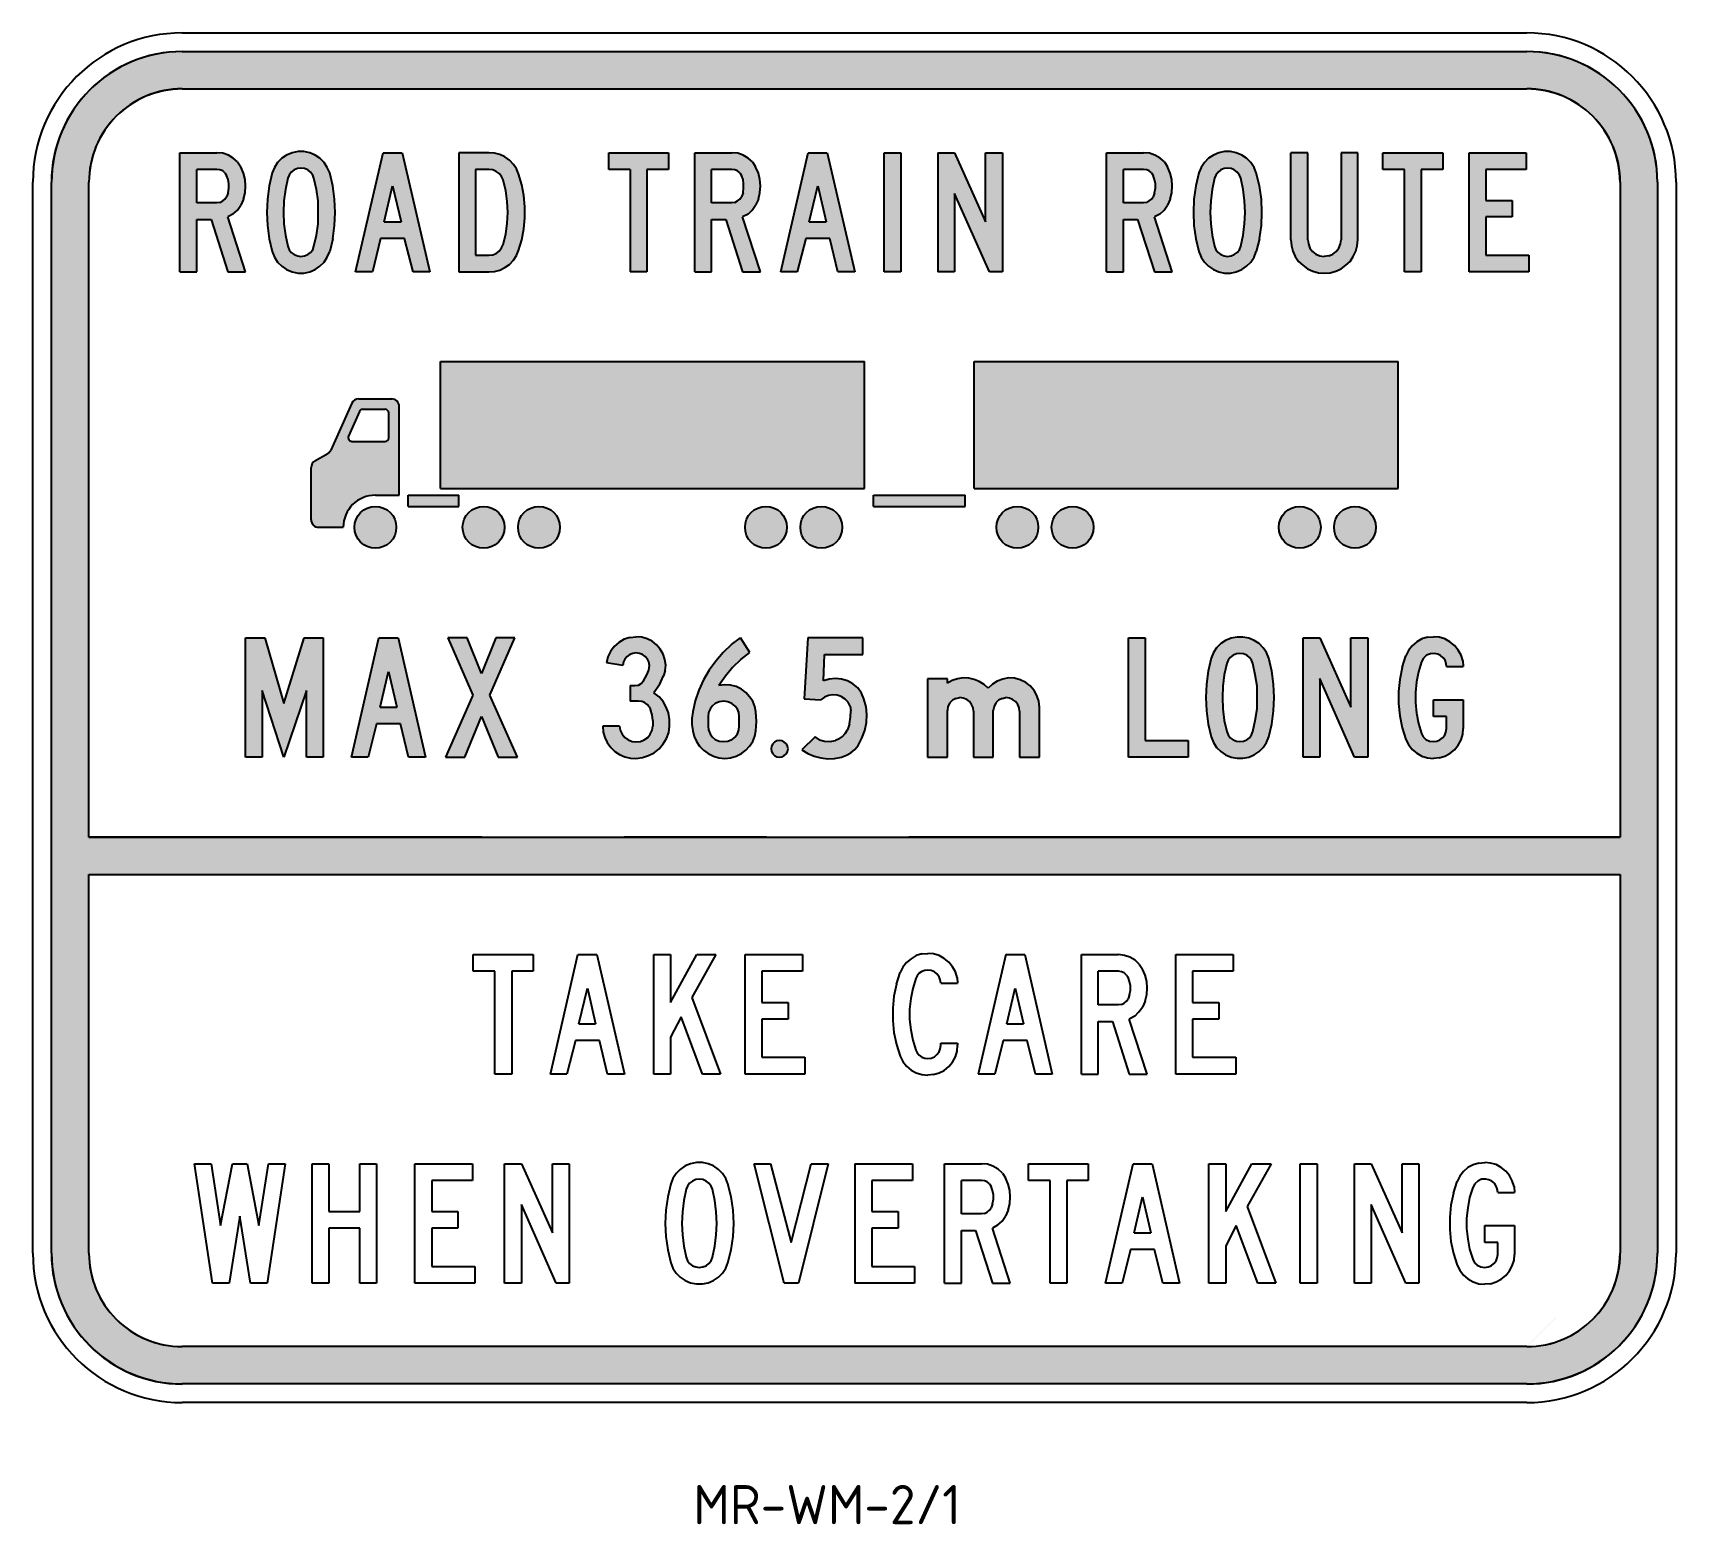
# Model space of a CAD drawing. Extents: x 80 to 227, y 133 to 266.
import ezdxf

# ---------------------------------------------------------------- set-up
doc = ezdxf.new("R2010")
doc.units = 0
doc.header["$MEASUREMENT"] = 0
doc.linetypes.add('CENTERX2', pattern=[101.6, 63.5, -12.7, 12.7, -12.7])
for name, color, linetype in [('L25', 1, 'CONTINUOUS'), ('L35', 3, 'CONTINUOUS'), ('T25', 1, 'CONTINUOUS')]:
    doc.layers.add(name, color=color, linetype=linetype)
doc.styles.add('ISO', font='iso3098b.shx')

msp = doc.modelspace()

# ---------------------------------------------------------------- texts
at = {"layer": 'T25', "color": 3, "style": 'ISO'}
msp.add_text('MR-WM-2/1', height=3.5, dxfattribs=at).set_placement((139.15, 133.25))

# ---------------------------------------------------------------- hatches: boundary and pattern name
at = {"layer": 'L25', "linetype": 'CENTERX2'}
h = msp.add_hatch(color=256, dxfattribs=at)
edge = h.paths.add_edge_path(flags=16)
edge.add_line((93.53, 261.37), (213.53, 261.37))
edge.add_arc((213.53, 253.03), 8.33, 0, 90, ccw=False)
edge.add_line((221.87, 253.03), (221.87, 194.57))
edge.add_line((221.87, 194.57), (85.2, 194.57))
edge.add_line((85.2, 194.57), (85.2, 253.03))
edge.add_arc((93.53, 253.03), 8.33, 90, 180, ccw=False)
edge = h.paths.add_edge_path()
edge.add_line((93.53, 264.7), (213.53, 264.7))
edge.add_arc((213.53, 253.03), 11.67, 0, 90, ccw=False)
edge.add_line((225.2, 253.03), (225.2, 157.43))
edge.add_arc((213.53, 157.43), 11.67, -90, 0, ccw=False)
edge.add_line((213.53, 145.77), (93.53, 145.77))
edge.add_arc((93.53, 157.43), 11.67, 180, 270, ccw=False)
edge.add_line((81.87, 157.43), (81.87, 253.03))
edge.add_arc((93.53, 253.03), 11.67, 90, 180, ccw=False)
edge = h.paths.add_edge_path(flags=16)
edge.add_line((85.2, 191.23), (221.87, 191.23))
edge.add_line((221.87, 191.23), (221.87, 157.43))
edge.add_arc((213.53, 157.43), 8.33, 270, 360, ccw=False)
edge.add_line((213.53, 149.1), (93.53, 149.1))
edge.add_arc((93.53, 157.43), 8.33, 180, 270, ccw=False)
edge.add_line((85.2, 157.43), (85.2, 191.23))
h = msp.add_hatch(color=256, dxfattribs=at)
h.paths.add_polyline_path([(118.22, 245.03), (120.89, 245.03), (121.39, 245.06), (121.88, 245.18), (122.33, 245.41), (122.74, 245.69), (123.1, 246.07), (123.38, 246.48), (123.55, 246.94), (123.83, 247.9), (124.01, 248.87), (124.11, 249.86), (124.11, 250.85), (124.01, 251.84), (123.83, 252.8), (123.55, 253.77), (123.38, 254.23), (123.1, 254.63), (122.74, 254.99), (122.33, 255.29), (121.88, 255.5), (121.39, 255.62), (120.89, 255.67), (118.22, 255.67)])
h.paths.add_polyline_path([(119.72, 246.51), (120.89, 246.51), (121.24, 246.56), (121.55, 246.68), (121.83, 246.89), (122.03, 247.17), (122.18, 247.47), (122.41, 248.41), (122.54, 249.38), (122.59, 250.34), (122.54, 251.31), (122.41, 252.27), (122.18, 253.24), (122.03, 253.54), (121.83, 253.8), (121.55, 254), (121.24, 254.15), (120.89, 254.18), (119.72, 254.18)], flags=16)
h.paths.add_polyline_path([(109, 245.03), (111.46, 255.67), (113.16, 255.67), (115.63, 245.03), (114.13, 245.03), (113.37, 248), (111.23, 248), (110.5, 245.03)])
h.paths.add_polyline_path([(111.56, 249.5), (113.06, 249.5), (112.3, 252.7)], flags=16)
h.paths.add_polyline_path([(106.97, 247.98), (106.69, 246.84), (106.48, 246.35), (106.21, 245.9), (105.82, 245.54), (105.39, 245.24), (104.91, 245.03), (104.38, 244.93), (103.87, 244.93), (103.34, 245.03), (102.85, 245.24), (102.42, 245.54), (102.04, 245.9), (101.76, 246.35), (101.56, 246.84), (101.28, 247.98), (101.13, 249.17), (101.07, 250.34), (101.13, 251.53), (101.28, 252.7), (101.56, 253.87), (101.76, 254.35), (102.04, 254.79), (102.42, 255.17), (102.85, 255.45), (103.34, 255.65), (103.87, 255.78), (104.38, 255.78), (104.91, 255.65), (105.39, 255.45), (105.82, 255.17), (106.21, 254.79), (106.48, 254.35), (106.69, 253.87), (106.97, 252.7), (107.12, 251.53), (107.17, 250.34), (107.12, 249.17)])
h.paths.add_polyline_path([(105.29, 247.32), (105.52, 248.31), (105.65, 249.32), (105.67, 250.34), (105.65, 251.38), (105.52, 252.37), (105.29, 253.39), (105.19, 253.67), (104.99, 253.92), (104.73, 254.13), (104.43, 254.25), (104.12, 254.28), (103.82, 254.25), (103.51, 254.13), (103.26, 253.92), (103.08, 253.67), (102.95, 253.39), (102.75, 252.37), (102.6, 251.38), (102.57, 250.34), (102.6, 249.32), (102.75, 248.31), (102.95, 247.32), (103.08, 247.01), (103.26, 246.76), (103.51, 246.58), (103.82, 246.45), (104.12, 246.4), (104.43, 246.45), (104.73, 246.58), (104.99, 246.76), (105.19, 247.01)], flags=16)
h.paths.add_polyline_path([(93.33, 245.03), (93.33, 255.67), (96.63, 255.67), (97.14, 255.62), (97.65, 255.45), (98.08, 255.19), (98.46, 254.84), (98.76, 254.4), (98.99, 253.85), (99.14, 253.29), (99.19, 252.7), (99.14, 252.09), (98.99, 251.53), (98.76, 250.98), (98.46, 250.54), (98.05, 250.19), (97.59, 249.93), (99.19, 245.03), (97.59, 245.03), (96.1, 249.71), (94.83, 249.71), (94.83, 245.03)])
h.paths.add_polyline_path([(96.63, 254.18), (94.83, 254.18), (94.83, 251.2), (96.63, 251.2), (96.88, 251.23), (97.14, 251.36), (97.34, 251.51), (97.49, 251.74), (97.62, 252.09), (97.7, 252.5), (97.7, 252.88), (97.62, 253.29), (97.49, 253.64), (97.34, 253.87), (97.14, 254.05), (96.88, 254.15)], flags=16)
h.paths.add_polyline_path([(160.97, 255.67), (160.97, 245.03), (162.47, 245.03), (162.47, 252.04), (165.57, 245.03), (166.73, 245.03), (166.73, 255.67), (165.23, 255.67), (165.23, 249.5), (162.47, 255.67)])
h.paths.add_polyline_path([(156.17, 245.03), (156.17, 255.67), (157.67, 255.67), (157.67, 245.03)])
h.paths.add_polyline_path([(146.95, 245.03), (149.39, 255.67), (151.09, 255.67), (153.55, 245.03), (152.05, 245.03), (151.32, 248), (149.18, 248), (148.42, 245.03)])
h.paths.add_polyline_path([(149.49, 249.5), (150.99, 249.5), (150.25, 252.7)], flags=16)
h.paths.add_polyline_path([(139.28, 245.03), (139.28, 255.67), (142.58, 255.67), (143.11, 255.62), (143.59, 255.45), (144.05, 255.19), (144.43, 254.84), (144.71, 254.4), (144.97, 253.85), (145.09, 253.29), (145.14, 252.7), (145.09, 252.09), (144.97, 251.53), (144.71, 250.98), (144.41, 250.54), (144.03, 250.19), (143.54, 249.93), (145.14, 245.03), (143.54, 245.03), (142.04, 249.71), (140.77, 249.71), (140.77, 245.03)])
h.paths.add_polyline_path([(142.58, 254.18), (140.77, 254.18), (140.77, 251.2), (142.58, 251.2), (142.86, 251.23), (143.09, 251.36), (143.29, 251.51), (143.44, 251.74), (143.59, 252.09), (143.64, 252.5), (143.64, 252.88), (143.59, 253.29), (143.44, 253.64), (143.29, 253.87), (143.09, 254.05), (142.86, 254.15)], flags=16)
h.paths.add_polyline_path([(133.51, 254.18), (133.51, 245.03), (135.01, 245.03), (135.01, 254.18), (136.94, 254.18), (136.94, 255.67), (131.61, 255.67), (131.61, 254.18)])
h.paths.add_polyline_path([(208.39, 245.03), (208.39, 255.67), (213.49, 255.67), (213.49, 254.18), (209.89, 254.18), (209.89, 251.41), (212.22, 251.41), (212.22, 249.93), (209.89, 249.93), (209.89, 246.51), (213.72, 246.51), (213.72, 245.03)])
h.paths.add_polyline_path([(202.62, 245.03), (202.62, 254.18), (200.69, 254.18), (200.69, 255.67), (206.03, 255.67), (206.03, 254.18), (204.12, 254.18), (204.12, 245.03)])
h.paths.add_polyline_path([(192.49, 247.9), (192.49, 255.67), (193.99, 255.67), (193.99, 247.9), (194.04, 247.52), (194.17, 247.14), (194.42, 246.84), (194.72, 246.61), (195.08, 246.45), (195.46, 246.4), (195.87, 246.45), (196.22, 246.61), (196.53, 246.84), (196.76, 247.14), (196.91, 247.52), (196.96, 247.9), (196.96, 255.67), (198.46, 255.67), (198.46, 247.9), (198.41, 247.37), (198.28, 246.89), (198.05, 246.4), (197.77, 245.97), (197.39, 245.62), (196.96, 245.31), (196.5, 245.08), (195.99, 244.96), (195.46, 244.91), (194.95, 244.96), (194.44, 245.08), (193.96, 245.31), (193.56, 245.62), (193.17, 245.97), (192.87, 246.4), (192.67, 246.89), (192.54, 247.37)])
h.paths.add_polyline_path([(189.67, 247.98), (189.39, 246.84), (189.19, 246.35), (188.91, 245.9), (188.53, 245.54), (188.09, 245.24), (187.61, 245.03), (187.1, 244.93), (186.57, 244.93), (186.06, 245.03), (185.58, 245.24), (185.12, 245.54), (184.77, 245.9), (184.46, 246.35), (184.28, 246.84), (184.01, 247.98), (183.83, 249.17), (183.78, 250.34), (183.83, 251.53), (184.01, 252.7), (184.28, 253.87), (184.46, 254.35), (184.77, 254.79), (185.12, 255.17), (185.58, 255.45), (186.06, 255.65), (186.57, 255.78), (187.1, 255.78), (187.61, 255.65), (188.09, 255.45), (188.53, 255.17), (188.91, 254.79), (189.19, 254.35), (189.39, 253.87), (189.67, 252.7), (189.85, 251.53), (189.9, 250.34), (189.85, 249.17)])
h.paths.add_polyline_path([(188.02, 247.32), (188.22, 248.31), (188.35, 249.32), (188.4, 250.34), (188.35, 251.38), (188.22, 252.37), (188.02, 253.39), (187.89, 253.67), (187.69, 253.92), (187.43, 254.13), (187.16, 254.25), (186.82, 254.28), (186.52, 254.25), (186.22, 254.13), (185.99, 253.92), (185.78, 253.67), (185.66, 253.39), (185.45, 252.37), (185.33, 251.38), (185.28, 250.34), (185.33, 249.32), (185.45, 248.31), (185.66, 247.32), (185.78, 247.01), (185.99, 246.76), (186.22, 246.58), (186.52, 246.45), (186.82, 246.4), (187.16, 246.45), (187.43, 246.58), (187.69, 246.76), (187.89, 247.01)], flags=16)
h.paths.add_polyline_path([(176.03, 245.03), (176.03, 255.67), (179.33, 255.67), (179.87, 255.62), (180.35, 255.45), (180.81, 255.19), (181.19, 254.84), (181.47, 254.4), (181.72, 253.85), (181.85, 253.29), (181.9, 252.7), (181.85, 252.09), (181.72, 251.53), (181.47, 250.98), (181.16, 250.54), (180.78, 250.19), (180.3, 249.93), (181.9, 245.03), (180.3, 245.03), (178.8, 249.71), (177.53, 249.71), (177.53, 245.03)])
h.paths.add_polyline_path([(179.33, 254.18), (177.53, 254.18), (177.53, 251.2), (179.33, 251.2), (179.61, 251.23), (179.84, 251.36), (180.04, 251.51), (180.2, 251.74), (180.32, 252.09), (180.4, 252.5), (180.4, 252.88), (180.32, 253.29), (180.2, 253.64), (180.04, 253.87), (179.84, 254.05), (179.61, 254.15)], flags=16)
h = msp.add_hatch(color=256, dxfattribs=at)
edge = h.paths.add_edge_path()
edge.add_arc((150.57, 222.23), 1.87, 0, 360)
edge = h.paths.add_edge_path()
edge.add_arc((145.63, 222.23), 1.87, 0, 360)
edge = h.paths.add_edge_path()
edge.add_arc((198.2, 222.23), 1.87, 0, 360)
edge = h.paths.add_edge_path()
edge.add_arc((193.27, 222.23), 1.87, 0, 360)
edge = h.paths.add_edge_path()
edge.add_arc((173, 222.23), 1.87, 0, 360)
edge = h.paths.add_edge_path()
edge.add_arc((168.07, 222.23), 1.87, 0, 360)
edge = h.paths.add_edge_path()
edge.add_arc((125.37, 222.23), 1.87, 0, 360)
edge = h.paths.add_edge_path()
edge.add_arc((120.43, 222.23), 1.87, 0, 360)
edge = h.paths.add_edge_path()
edge.add_arc((110.77, 222.23), 1.87, 0, 360)
h.paths.add_polyline_path([(113.7, 224.1), (113.7, 225.1), (118.23, 225.1), (118.23, 224.1)])
h.paths.add_polyline_path([(163.4, 224.1), (163.4, 225.1), (155.23, 225.1), (155.23, 224.1)])
h.paths.add_polyline_path([(164.2, 225.7), (202.07, 225.7), (202.07, 237.03), (164.2, 237.03)])
h.paths.add_polyline_path([(154.43, 225.7), (154.43, 237.03), (116.57, 237.03), (116.57, 225.7)])
edge = h.paths.add_edge_path(flags=16)
edge.add_arc((108.68, 230.23), 0.333, 156, 270)
edge.add_line((108.68, 229.9), (111.63, 229.9))
edge.add_arc((111.63, 230.23), 0.333, 270, 360)
edge.add_line((111.97, 230.23), (111.97, 232.43))
edge.add_arc((111.63, 232.43), 0.333, 0, 90)
edge.add_line((111.63, 232.77), (109.66, 232.77))
edge.add_arc((109.66, 232.43), 0.333, 90, 156)
edge.add_line((109.35, 232.57), (108.37, 230.37))
edge = h.paths.add_edge_path()
edge.add_arc((106.19, 229.4), 0.667, 300, 336)
edge.add_line((106.8, 229.13), (108.66, 233.3))
edge.add_arc((109.27, 233.03), 0.667, 90, 156, ccw=False)
edge.add_line((109.27, 233.7), (112.23, 233.7))
edge.add_arc((112.23, 233.03), 0.667, 0, 90, ccw=False)
edge.add_line((112.9, 233.03), (112.9, 225.1))
edge.add_line((112.9, 225.1), (110.77, 225.1))
edge.add_arc((110.77, 222.23), 2.87, 90, 180)
edge.add_line((107.9, 222.23), (105.7, 222.23))
edge.add_arc((105.7, 222.9), 0.667, 180, 270, ccw=False)
edge.add_line((105.03, 222.9), (105.03, 227.58))
edge.add_arc((105.7, 227.58), 0.667, 120, 180, ccw=False)
edge.add_line((105.37, 228.16), (106.52, 228.83))
h = msp.add_hatch(color=256, dxfattribs=at)
h.paths.add_polyline_path([(121.74, 201.7), (123.44, 201.7), (120.98, 207.24), (123.21, 212.37), (121.51, 212.37), (120.24, 209.17), (118.95, 212.37), (117.25, 212.37), (119.48, 207.24), (117.04, 201.7), (118.74, 201.7), (120.24, 205.33)])
h.paths.add_polyline_path([(108.63, 201.7), (111.07, 212.37), (112.8, 212.37), (115.24, 201.7), (113.74, 201.7), (113, 204.7), (110.87, 204.7), (110.13, 201.7)])
h.paths.add_polyline_path([(111.2, 206.19), (112.67, 206.19), (111.94, 209.37)], flags=16)
h.paths.add_polyline_path([(99.19, 201.7), (99.19, 212.37), (100.91, 212.37), (102.61, 206.5), (104.42, 212.37), (106.12, 212.37), (106.12, 201.7), (104.62, 201.7), (104.62, 207.67), (102.61, 201.7), (100.68, 207.67), (100.68, 201.7)])
h.paths.add_polyline_path([(148.84, 202.36), (149.38, 202.03), (149.93, 201.8), (150.54, 201.65), (151.15, 201.57), (151.76, 201.6), (152.37, 201.7), (152.81, 201.88), (153.21, 202.11), (153.57, 202.41), (153.85, 202.77), (154.2, 203.4), (154.46, 204.09), (154.61, 204.8), (154.63, 205.51), (154.56, 206.22), (154.38, 206.93), (154.15, 207.44), (153.82, 207.9), (153.39, 208.25), (152.91, 208.53), (152.37, 208.68), (151.84, 208.73), (151.28, 208.68), (150.77, 208.53), (150.87, 210.87), (154.28, 210.87), (154.28, 212.37), (149.38, 212.37), (149.05, 206.93), (150.54, 206.83), (150.85, 207.06), (151.2, 207.21), (151.59, 207.29), (151.99, 207.26), (152.35, 207.13), (152.68, 206.93), (152.96, 206.63), (153.14, 206.27), (153.21, 205.86), (153.19, 205.28), (153.08, 204.7), (152.91, 204.16), (152.7, 203.83), (152.47, 203.55), (152.17, 203.35), (151.84, 203.2), (151.36, 203.12), (150.87, 203.15), (150.42, 203.27), (150.01, 203.53)])
h.paths.add_polyline_path([(146.84, 203.2), (146.61, 203.17), (146.4, 203.05), (146.23, 202.89), (146.12, 202.69), (146.1, 202.46), (146.12, 202.23), (146.23, 202), (146.4, 201.85), (146.61, 201.75), (146.84, 201.7), (147.06, 201.75), (147.27, 201.85), (147.45, 202), (147.55, 202.23), (147.6, 202.46), (147.55, 202.69), (147.45, 202.89), (147.27, 203.05), (147.06, 203.17)])
h.paths.add_polyline_path([(142.87, 203.53), (142.59, 203.3), (142.24, 203.15), (141.86, 203.1), (141.45, 203.15), (141.1, 203.3), (140.84, 203.53), (140.64, 203.81), (140.51, 204.14), (140.46, 204.47), (140.46, 205.33), (140.51, 205.69), (140.64, 205.99), (140.84, 206.27), (141.1, 206.5), (141.45, 206.65), (141.86, 206.7), (142.24, 206.65), (142.59, 206.5), (142.87, 206.27), (143.08, 205.99), (143.2, 205.69), (143.23, 205.33), (143.23, 204.47), (143.2, 204.14), (143.08, 203.81)], flags=16)
h.paths.add_polyline_path([(142.54, 211.76), (143.36, 212.37), (144.19, 211.07), (143.38, 210.44), (142.65, 209.73), (142.01, 208.94), (141.43, 208.1), (141.93, 208.18), (142.47, 208.15), (142.98, 208.02), (143.46, 207.77), (143.84, 207.49), (144.17, 207.11), (144.45, 206.7), (144.63, 206.25), (144.73, 205.76), (144.78, 204.9), (144.73, 204.06), (144.63, 203.58), (144.45, 203.1), (144.17, 202.69), (143.84, 202.33), (143.46, 202.03), (142.98, 201.8), (142.47, 201.65), (141.96, 201.6), (141.43, 201.65), (140.94, 201.8), (140.46, 202.03), (140.05, 202.33), (139.7, 202.69), (139.42, 203.1), (139.22, 203.55), (139.09, 204.06), (139.01, 204.62), (139.01, 205.18), (139.09, 205.76), (139.32, 206.73), (139.65, 207.69), (140.05, 208.61), (140.56, 209.47), (141.15, 210.28), (141.81, 211.05)])
h.paths.add_polyline_path([(133.5, 208.1), (133.5, 206.7), (134.26, 206.7), (134.54, 206.68), (134.8, 206.58), (135.03, 206.42), (135.2, 206.22), (135.33, 205.97), (135.46, 205.48), (135.53, 204.98), (135.53, 204.47), (135.46, 204.11), (135.3, 203.78), (135.08, 203.48), (134.77, 203.27), (134.42, 203.12), (134.03, 203.07), (133.68, 203.12), (133.32, 203.27), (133.02, 203.48), (132.79, 203.78), (132.61, 204.11), (132.56, 204.47), (131.06, 204.47), (131.11, 203.96), (131.24, 203.48), (131.47, 203.02), (131.77, 202.59), (132.13, 202.23), (132.56, 201.95), (133.04, 201.75), (133.53, 201.62), (134.03, 201.6), (134.62, 201.67), (135.15, 201.85), (135.66, 202.11), (136.09, 202.46), (136.47, 202.89), (136.75, 203.38), (136.96, 203.91), (137.03, 204.47), (137.03, 205.08), (136.93, 205.66), (136.73, 206.17), (136.45, 206.68), (136.09, 207.11), (135.63, 207.46), (136.14, 208.18), (136.5, 208.96), (136.63, 209.45), (136.68, 209.93), (136.6, 210.44), (136.45, 210.92), (136.19, 211.35), (135.86, 211.73), (135.48, 212.06), (135.03, 212.29), (134.54, 212.42), (134.03, 212.47), (133.5, 212.39), (132.97, 212.24), (132.49, 211.96), (132.08, 211.6), (131.75, 211.15), (131.52, 210.67), (131.39, 210.13), (132.87, 209.9), (132.92, 210.21), (133.04, 210.46), (133.25, 210.69), (133.48, 210.87), (133.76, 210.97), (134.03, 211.02), (134.34, 210.97), (134.62, 210.87), (134.85, 210.69), (135.05, 210.46), (135.18, 210.21), (135.23, 209.9), (135.18, 209.47), (135, 209.06), (134.69, 208.53), (134.49, 208.3), (134.24, 208.15), (133.93, 208.1)])
h.paths.add_polyline_path([(160.04, 201.7), (161.82, 201.7), (161.82, 205.89), (161.87, 206.25), (162.03, 206.55), (162.28, 206.8), (162.58, 206.96), (162.94, 207.03), (163.24, 206.98), (163.55, 206.86), (163.8, 206.68), (163.98, 206.42), (164.11, 206.12), (164.16, 205.81), (164.16, 201.7), (165.91, 201.7), (165.91, 205.89), (165.99, 206.25), (166.14, 206.55), (166.39, 206.8), (166.7, 206.96), (167.03, 207.03), (167.36, 206.98), (167.64, 206.86), (167.89, 206.68), (168.1, 206.42), (168.22, 206.12), (168.25, 205.81), (168.25, 201.7), (170.03, 201.7), (170.03, 206.19), (169.98, 206.7), (169.82, 207.21), (169.57, 207.67), (169.21, 208.07), (168.81, 208.38), (168.32, 208.63), (167.82, 208.76), (167.28, 208.79), (166.78, 208.68), (166.27, 208.51), (165.84, 208.23), (165.45, 207.87), (165.1, 208.2), (164.67, 208.46), (164.21, 208.66), (163.73, 208.76), (163.22, 208.79), (162.74, 208.71), (162.25, 208.56), (161.82, 208.33), (161.82, 208.71), (160.04, 208.71)])
h.paths.add_polyline_path([(206.37, 204.26), (206.37, 205.33), (205.21, 205.33), (205.21, 206.83), (207.87, 206.83), (207.87, 204.26), (207.82, 203.76), (207.67, 203.25), (207.42, 202.79), (207.08, 202.38), (206.68, 202.05), (206.22, 201.8), (205.71, 201.65), (205.21, 201.6), (204.67, 201.65), (204.16, 201.8), (203.71, 202.08), (203.3, 202.41), (202.97, 202.84), (202.74, 203.3), (202.41, 204.34), (202.21, 205.41), (202.08, 206.5), (202.08, 207.57), (202.21, 208.66), (202.41, 209.73), (202.74, 210.77), (202.97, 211.25), (203.3, 211.66), (203.71, 212.01), (204.16, 212.27), (204.67, 212.42), (205.21, 212.47), (205.71, 212.42), (206.22, 212.27), (206.68, 212.01), (207.08, 211.68), (207.42, 211.27), (207.67, 210.82), (207.82, 210.33), (207.87, 209.8), (206.37, 209.8), (206.35, 210.08), (206.25, 210.36), (206.07, 210.59), (205.84, 210.79), (205.59, 210.92), (205.31, 210.97), (204.93, 210.94), (204.6, 210.82), (204.32, 210.56), (204.14, 210.23), (203.86, 209.34), (203.68, 208.43), (203.61, 207.49), (203.61, 206.58), (203.68, 205.64), (203.86, 204.72), (204.14, 203.83), (204.29, 203.53), (204.54, 203.3), (204.85, 203.15), (205.21, 203.1), (205.51, 203.15), (205.79, 203.25), (206.02, 203.43), (206.22, 203.68), (206.32, 203.96)])
h.paths.add_polyline_path([(193.57, 201.7), (193.57, 212.37), (195.07, 212.37), (197.84, 206.19), (197.84, 212.37), (199.34, 212.37), (199.34, 201.7), (198.17, 201.7), (195.07, 208.73), (195.07, 201.7)])
h.paths.add_polyline_path([(190.5, 203.53), (190.78, 204.67), (190.93, 205.84), (190.98, 207.03), (190.93, 208.23), (190.78, 209.4), (190.5, 210.54), (190.3, 211.05), (190.02, 211.48), (189.64, 211.86), (189.2, 212.14), (188.72, 212.34), (188.19, 212.44), (187.68, 212.44), (187.15, 212.34), (186.66, 212.14), (186.23, 211.86), (185.85, 211.48), (185.57, 211.05), (185.37, 210.54), (185.09, 209.4), (184.94, 208.23), (184.89, 207.03), (184.94, 205.84), (185.09, 204.67), (185.37, 203.53), (185.57, 203.02), (185.85, 202.59), (186.23, 202.21), (186.66, 201.93), (187.15, 201.72), (187.68, 201.62), (188.19, 201.62), (188.72, 201.72), (189.2, 201.93), (189.64, 202.21), (190.02, 202.59), (190.3, 203.02)])
h.paths.add_polyline_path([(189.1, 204.01), (189.3, 205), (189.46, 206.02), (189.48, 207.03), (189.46, 208.05), (189.3, 209.06), (189.1, 210.08), (188.97, 210.36), (188.8, 210.61), (188.54, 210.82), (188.24, 210.94), (187.93, 210.97), (187.63, 210.94), (187.32, 210.82), (187.07, 210.61), (186.87, 210.36), (186.76, 210.08), (186.54, 209.06), (186.41, 208.05), (186.38, 207.03), (186.41, 206.02), (186.54, 205), (186.76, 204.01), (186.87, 203.71), (187.07, 203.45), (187.32, 203.25), (187.63, 203.15), (187.93, 203.1), (188.24, 203.15), (188.54, 203.25), (188.8, 203.45), (188.97, 203.71)], flags=16)
h.paths.add_polyline_path([(177.98, 201.7), (177.98, 212.37), (179.48, 212.37), (179.48, 203.2), (183.31, 203.2), (183.31, 201.7)])

# ---------------------------------------------------------------- linework, layer by layer
for points in [[(93.53, 264.7), (213.53, 264.7, -0.414214), (225.2, 253.03), (225.2, 157.43, -0.414214), (213.53, 145.77), (93.53, 145.77, -0.414214), (81.87, 157.43), (81.87, 253.03, -0.414214), (93.53, 264.7, -2.696818)], [(93.53, 261.37), (213.53, 261.37, -0.414214), (221.87, 253.03), (221.87, 194.57), (85.2, 194.57), (85.2, 253.03, -0.414214), (93.53, 261.37, -1.559095)], [(85.2, 191.23), (221.87, 191.23), (221.87, 157.43, -0.414213), (213.53, 149.1), (93.53, 149.1, -0.414214), (85.2, 157.43), (85.2, 191.23)]]:
    msp.add_lwpolyline(points, format="xyb", dxfattribs=at)
at = {"layer": 'L35'}
for p, q in [((93.53, 266.37), (213.53, 266.37)), ((93.53, 264.7), (213.53, 264.7)), ((93.53, 261.37), (213.53, 261.37)), ((93.33, 255.67), (96.63, 255.67)), ((93.33, 245.03), (93.33, 255.67)), ((97.14, 255.62), (96.63, 255.67)), ((97.65, 255.45), (97.14, 255.62)), ((98.08, 255.19), (97.65, 255.45)), ((102.85, 255.45), (102.42, 255.17)), ((103.34, 255.65), (102.85, 255.45)), ((103.87, 255.78), (103.34, 255.65)), ((104.38, 255.78), (103.87, 255.78)), ((104.91, 255.65), (104.38, 255.78)), ((105.39, 255.45), (104.91, 255.65)), ((105.82, 255.17), (105.39, 255.45)), ((109, 245.03), (111.46, 255.67)), ((111.46, 255.67), (113.16, 255.67)), ((113.16, 255.67), (115.63, 245.03)), ((118.22, 255.67), (118.22, 245.03)), ((120.89, 255.67), (118.22, 255.67)), ((121.39, 255.62), (120.89, 255.67)), ((121.88, 255.5), (121.39, 255.62)), ((122.33, 255.29), (121.88, 255.5)), ((122.74, 254.99), (122.33, 255.29)), ((131.61, 255.67), (136.94, 255.67)), ((131.61, 254.18), (131.61, 255.67)), ((136.94, 255.67), (136.94, 254.18)), ((139.28, 255.67), (142.58, 255.67)), ((139.28, 245.03), (139.28, 255.67)), ((143.11, 255.62), (142.58, 255.67)), ((143.59, 255.45), (143.11, 255.62)), ((144.05, 255.19), (143.59, 255.45)), ((146.95, 245.03), (149.39, 255.67)), ((149.39, 255.67), (151.09, 255.67)), ((151.09, 255.67), (153.55, 245.03)), ((156.17, 255.67), (157.67, 255.67)), ((156.17, 245.03), (156.17, 255.67)), ((157.67, 255.67), (157.67, 245.03)), ((160.97, 255.67), (162.47, 255.67)), ((160.97, 255.67), (160.97, 245.03)), ((162.47, 255.67), (165.23, 249.5)), ((165.23, 255.67), (166.73, 255.67)), ((165.23, 249.5), (165.23, 255.67)), ((166.73, 255.67), (166.73, 245.03)), ((176.03, 255.67), (179.33, 255.67)), ((176.03, 245.03), (176.03, 255.67)), ((179.87, 255.62), (179.33, 255.67)), ((180.35, 255.45), (179.87, 255.62)), ((180.81, 255.19), (180.35, 255.45)), ((185.58, 255.45), (185.12, 255.17)), ((186.06, 255.65), (185.58, 255.45)), ((186.57, 255.78), (186.06, 255.65)), ((187.1, 255.78), (186.57, 255.78)), ((187.61, 255.65), (187.1, 255.78)), ((188.09, 255.45), (187.61, 255.65)), ((188.53, 255.17), (188.09, 255.45)), ((193.99, 255.67), (192.49, 255.67)), ((192.49, 247.9), (192.49, 255.67)), ((193.99, 247.9), (193.99, 255.67)), ((196.96, 255.67), (196.96, 247.9)), ((198.46, 255.67), (196.96, 255.67)), ((198.46, 247.9), (198.46, 255.67)), ((200.69, 255.67), (206.03, 255.67)), ((200.69, 254.18), (200.69, 255.67)), ((206.03, 255.67), (206.03, 254.18)), ((208.39, 255.67), (213.49, 255.67)), ((208.39, 245.03), (208.39, 255.67)), ((213.49, 255.67), (213.49, 254.18)), ((94.83, 251.2), (94.83, 254.18)), ((96.63, 254.18), (94.83, 254.18)), ((96.88, 254.15), (96.63, 254.18)), ((97.14, 254.05), (96.88, 254.15)), ((97.34, 253.87), (97.14, 254.05)), ((97.34, 253.87), (97.49, 253.64)), ((98.46, 254.84), (98.08, 255.19)), ((98.46, 254.84), (98.76, 254.4)), ((98.99, 253.85), (98.76, 254.4)), ((99.14, 253.29), (98.99, 253.85)), ((101.56, 253.87), (101.28, 252.7)), ((101.76, 254.35), (101.56, 253.87)), ((102.04, 254.79), (101.76, 254.35)), ((102.42, 255.17), (102.04, 254.79)), ((103.26, 253.92), (103.08, 253.67)), ((103.51, 254.13), (103.26, 253.92)), ((103.82, 254.25), (103.51, 254.13)), ((104.12, 254.28), (103.82, 254.25)), ((104.43, 254.25), (104.12, 254.28)), ((104.73, 254.13), (104.43, 254.25)), ((104.99, 253.92), (104.73, 254.13)), ((105.19, 253.67), (104.99, 253.92)), ((106.21, 254.79), (105.82, 255.17)), ((106.48, 254.35), (106.21, 254.79)), ((106.69, 253.87), (106.48, 254.35)), ((106.97, 252.7), (106.69, 253.87)), ((119.72, 254.18), (119.72, 246.51)), ((120.89, 254.18), (119.72, 254.18)), ((121.24, 254.15), (120.89, 254.18)), ((121.55, 254), (121.24, 254.15)), ((121.83, 253.8), (121.55, 254)), ((122.03, 253.54), (121.83, 253.8)), ((123.1, 254.63), (122.74, 254.99)), ((123.38, 254.23), (123.1, 254.63)), ((123.55, 253.77), (123.38, 254.23)), ((123.83, 252.8), (123.55, 253.77)), ((133.51, 254.18), (131.61, 254.18)), ((133.51, 254.18), (133.51, 245.03)), ((135.01, 254.18), (135.01, 245.03)), ((136.94, 254.18), (135.01, 254.18)), ((140.77, 251.2), (140.77, 254.18)), ((142.58, 254.18), (140.77, 254.18)), ((142.86, 254.15), (142.58, 254.18)), ((143.09, 254.05), (142.86, 254.15)), ((143.29, 253.87), (143.09, 254.05)), ((143.29, 253.87), (143.44, 253.64)), ((144.43, 254.84), (144.05, 255.19)), ((144.43, 254.84), (144.71, 254.4)), ((144.97, 253.85), (144.71, 254.4)), ((145.09, 253.29), (144.97, 253.85)), ((177.53, 251.2), (177.53, 254.18)), ((179.33, 254.18), (177.53, 254.18)), ((179.61, 254.15), (179.33, 254.18)), ((179.84, 254.05), (179.61, 254.15)), ((180.04, 253.87), (179.84, 254.05)), ((180.04, 253.87), (180.2, 253.64)), ((181.19, 254.84), (180.81, 255.19)), ((181.19, 254.84), (181.47, 254.4)), ((181.72, 253.85), (181.47, 254.4)), ((181.85, 253.29), (181.72, 253.85)), ((184.28, 253.87), (184.01, 252.7)), ((184.46, 254.35), (184.28, 253.87)), ((184.77, 254.79), (184.46, 254.35)), ((185.12, 255.17), (184.77, 254.79)), ((185.99, 253.92), (185.78, 253.67)), ((186.22, 254.13), (185.99, 253.92)), ((186.52, 254.25), (186.22, 254.13)), ((186.82, 254.28), (186.52, 254.25)), ((187.16, 254.25), (186.82, 254.28)), ((187.43, 254.13), (187.16, 254.25)), ((187.69, 253.92), (187.43, 254.13)), ((187.89, 253.67), (187.69, 253.92)), ((188.91, 254.79), (188.53, 255.17)), ((189.19, 254.35), (188.91, 254.79)), ((189.39, 253.87), (189.19, 254.35)), ((189.67, 252.7), (189.39, 253.87)), ((202.62, 254.18), (200.69, 254.18)), ((202.62, 245.03), (202.62, 254.18)), ((204.12, 254.18), (204.12, 245.03)), ((206.03, 254.18), (204.12, 254.18)), ((209.89, 254.18), (209.89, 251.41)), ((213.49, 254.18), (209.89, 254.18)), ((80.2, 157.43), (80.2, 253.03)), ((81.87, 157.43), (81.87, 253.03)), ((85.2, 194.57), (85.2, 253.03)), ((97.62, 253.29), (97.49, 253.64)), ((97.7, 252.88), (97.62, 253.29)), ((97.62, 252.09), (97.7, 252.5)), ((97.7, 252.5), (97.7, 252.88)), ((99.19, 252.7), (99.14, 253.29)), ((99.14, 252.09), (99.19, 252.7)), ((101.28, 252.7), (101.13, 251.53)), ((102.75, 252.37), (102.6, 251.38)), ((102.95, 253.39), (102.75, 252.37)), ((103.08, 253.67), (102.95, 253.39)), ((105.29, 253.39), (105.19, 253.67)), ((105.52, 252.37), (105.29, 253.39)), ((105.65, 251.38), (105.52, 252.37)), ((107.12, 251.53), (106.97, 252.7)), ((111.56, 249.5), (112.3, 252.7)), ((112.3, 252.7), (113.06, 249.5)), ((122.18, 253.24), (122.03, 253.54)), ((122.41, 252.27), (122.18, 253.24)), ((122.54, 251.31), (122.41, 252.27)), ((124.01, 251.84), (123.83, 252.8)), ((143.59, 253.29), (143.44, 253.64)), ((143.64, 252.88), (143.59, 253.29)), ((143.59, 252.09), (143.64, 252.5)), ((143.64, 252.5), (143.64, 252.88)), ((145.14, 252.7), (145.09, 253.29)), ((145.09, 252.09), (145.14, 252.7)), ((149.49, 249.5), (150.25, 252.7)), ((150.25, 252.7), (150.99, 249.5)), ((180.32, 253.29), (180.2, 253.64)), ((180.4, 252.88), (180.32, 253.29)), ((180.32, 252.09), (180.4, 252.5)), ((180.4, 252.5), (180.4, 252.88)), ((181.9, 252.7), (181.85, 253.29)), ((181.85, 252.09), (181.9, 252.7)), ((184.01, 252.7), (183.83, 251.53)), ((185.45, 252.37), (185.33, 251.38)), ((185.66, 253.39), (185.45, 252.37)), ((185.78, 253.67), (185.66, 253.39)), ((188.02, 253.39), (187.89, 253.67)), ((188.22, 252.37), (188.02, 253.39)), ((188.35, 251.38), (188.22, 252.37)), ((189.85, 251.53), (189.67, 252.7)), ((221.87, 253.03), (221.87, 194.57)), ((225.2, 253.03), (225.2, 157.43)), ((226.87, 253.03), (226.87, 157.43)), ((96.63, 251.2), (94.83, 251.2)), ((96.88, 251.23), (96.63, 251.2)), ((96.88, 251.23), (97.14, 251.36)), ((97.14, 251.36), (97.34, 251.51)), ((97.34, 251.51), (97.49, 251.74)), ((97.62, 252.09), (97.49, 251.74)), ((98.46, 250.54), (98.76, 250.98)), ((98.99, 251.53), (98.76, 250.98)), ((98.99, 251.53), (99.14, 252.09)), ((101.13, 251.53), (101.07, 250.34)), ((102.6, 251.38), (102.57, 250.34)), ((105.67, 250.34), (105.65, 251.38)), ((107.17, 250.34), (107.12, 251.53)), ((122.59, 250.34), (122.54, 251.31)), ((124.11, 250.85), (124.01, 251.84)), ((124.11, 249.86), (124.11, 250.85)), ((142.58, 251.2), (140.77, 251.2)), ((142.86, 251.23), (142.58, 251.2)), ((142.86, 251.23), (143.09, 251.36)), ((143.09, 251.36), (143.29, 251.51)), ((143.29, 251.51), (143.44, 251.74)), ((143.59, 252.09), (143.44, 251.74)), ((144.41, 250.54), (144.71, 250.98)), ((144.97, 251.53), (144.71, 250.98)), ((144.97, 251.53), (145.09, 252.09)), ((162.47, 252.04), (162.47, 245.03)), ((165.57, 245.03), (162.47, 252.04)), ((179.33, 251.2), (177.53, 251.2)), ((179.61, 251.23), (179.33, 251.2)), ((179.61, 251.23), (179.84, 251.36)), ((179.84, 251.36), (180.04, 251.51)), ((180.04, 251.51), (180.2, 251.74)), ((180.32, 252.09), (180.2, 251.74)), ((181.16, 250.54), (181.47, 250.98)), ((181.72, 251.53), (181.47, 250.98)), ((181.72, 251.53), (181.85, 252.09)), ((183.83, 251.53), (183.78, 250.34)), ((185.33, 251.38), (185.28, 250.34)), ((188.4, 250.34), (188.35, 251.38)), ((189.9, 250.34), (189.85, 251.53)), ((209.89, 251.41), (212.22, 251.41)), ((212.22, 251.41), (212.22, 249.93)), ((94.83, 249.71), (96.1, 249.71)), ((94.83, 245.03), (94.83, 249.71)), ((96.1, 249.71), (97.59, 245.03)), ((98.05, 250.19), (97.59, 249.93)), ((99.19, 245.03), (97.59, 249.93)), ((98.05, 250.19), (98.46, 250.54)), ((101.07, 250.34), (101.13, 249.17)), ((102.57, 250.34), (102.6, 249.32)), ((105.65, 249.32), (105.67, 250.34)), ((107.12, 249.17), (107.17, 250.34)), ((111.56, 249.5), (113.06, 249.5)), ((122.41, 248.41), (122.54, 249.38)), ((122.54, 249.38), (122.59, 250.34)), ((124.01, 248.87), (124.11, 249.86)), ((140.77, 249.71), (142.04, 249.71)), ((140.77, 245.03), (140.77, 249.71)), ((142.04, 249.71), (143.54, 245.03)), ((144.03, 250.19), (143.54, 249.93)), ((145.14, 245.03), (143.54, 249.93)), ((144.03, 250.19), (144.41, 250.54)), ((149.49, 249.5), (150.99, 249.5)), ((177.53, 249.71), (178.8, 249.71)), ((177.53, 245.03), (177.53, 249.71)), ((178.8, 249.71), (180.3, 245.03)), ((180.78, 250.19), (180.3, 249.93)), ((181.9, 245.03), (180.3, 249.93)), ((180.78, 250.19), (181.16, 250.54)), ((183.78, 250.34), (183.83, 249.17)), ((185.28, 250.34), (185.33, 249.32)), ((188.35, 249.32), (188.4, 250.34)), ((189.85, 249.17), (189.9, 250.34)), ((209.89, 249.93), (209.89, 246.51)), ((212.22, 249.93), (209.89, 249.93)), ((101.13, 249.17), (101.28, 247.98)), ((101.28, 247.98), (101.56, 246.84)), ((102.6, 249.32), (102.75, 248.31)), ((102.75, 248.31), (102.95, 247.32)), ((105.29, 247.32), (105.52, 248.31)), ((105.52, 248.31), (105.65, 249.32)), ((106.97, 247.98), (106.69, 246.84)), ((106.97, 247.98), (107.12, 249.17)), ((111.23, 248), (110.5, 245.03)), ((113.37, 248), (111.23, 248)), ((114.13, 245.03), (113.37, 248)), ((122.18, 247.47), (122.41, 248.41)), ((123.55, 246.94), (123.83, 247.9)), ((123.83, 247.9), (124.01, 248.87)), ((149.18, 248), (148.42, 245.03)), ((151.32, 248), (149.18, 248)), ((152.05, 245.03), (151.32, 248)), ((183.83, 249.17), (184.01, 247.98)), ((184.01, 247.98), (184.28, 246.84)), ((185.33, 249.32), (185.45, 248.31)), ((185.45, 248.31), (185.66, 247.32)), ((188.02, 247.32), (188.22, 248.31)), ((188.22, 248.31), (188.35, 249.32)), ((189.67, 247.98), (189.39, 246.84)), ((189.67, 247.98), (189.85, 249.17)), ((192.49, 247.9), (192.54, 247.37)), ((193.99, 247.9), (194.04, 247.52)), ((196.91, 247.52), (196.96, 247.9)), ((198.41, 247.37), (198.46, 247.9)), ((101.56, 246.84), (101.76, 246.35)), ((102.95, 247.32), (103.08, 247.01)), ((103.08, 247.01), (103.26, 246.76)), ((103.26, 246.76), (103.51, 246.58)), ((103.51, 246.58), (103.82, 246.45)), ((103.82, 246.45), (104.12, 246.4)), ((104.12, 246.4), (104.43, 246.45)), ((104.43, 246.45), (104.73, 246.58)), ((104.73, 246.58), (104.99, 246.76)), ((104.99, 246.76), (105.19, 247.01)), ((105.19, 247.01), (105.29, 247.32)), ((106.48, 246.35), (106.69, 246.84)), ((119.72, 246.51), (120.89, 246.51)), ((120.89, 246.51), (121.24, 246.56)), ((121.24, 246.56), (121.55, 246.68)), ((121.55, 246.68), (121.83, 246.89)), ((121.83, 246.89), (122.03, 247.17)), ((122.03, 247.17), (122.18, 247.47)), ((123.1, 246.07), (123.38, 246.48)), ((123.38, 246.48), (123.55, 246.94)), ((184.28, 246.84), (184.46, 246.35)), ((185.66, 247.32), (185.78, 247.01)), ((185.78, 247.01), (185.99, 246.76)), ((185.99, 246.76), (186.22, 246.58)), ((186.22, 246.58), (186.52, 246.45)), ((186.52, 246.45), (186.82, 246.4)), ((186.82, 246.4), (187.16, 246.45)), ((187.16, 246.45), (187.43, 246.58)), ((187.43, 246.58), (187.69, 246.76)), ((187.69, 246.76), (187.89, 247.01)), ((187.89, 247.01), (188.02, 247.32)), ((189.19, 246.35), (189.39, 246.84)), ((192.54, 247.37), (192.67, 246.89)), ((192.67, 246.89), (192.87, 246.4)), ((192.87, 246.4), (193.17, 245.97)), ((194.04, 247.52), (194.17, 247.14)), ((194.17, 247.14), (194.42, 246.84)), ((194.42, 246.84), (194.72, 246.61)), ((194.72, 246.61), (195.08, 246.45)), ((195.08, 246.45), (195.46, 246.4)), ((195.87, 246.45), (195.46, 246.4)), ((195.87, 246.45), (196.22, 246.61)), ((196.22, 246.61), (196.53, 246.84)), ((196.53, 246.84), (196.76, 247.14)), ((196.76, 247.14), (196.91, 247.52)), ((197.77, 245.97), (198.05, 246.4)), ((198.05, 246.4), (198.28, 246.89)), ((198.28, 246.89), (198.41, 247.37)), ((209.89, 246.51), (213.72, 246.51)), ((213.72, 246.51), (213.72, 245.03)), ((93.33, 245.03), (94.83, 245.03)), ((97.59, 245.03), (99.19, 245.03)), ((101.76, 246.35), (102.04, 245.9)), ((102.04, 245.9), (102.42, 245.54)), ((102.42, 245.54), (102.85, 245.24)), ((102.85, 245.24), (103.34, 245.03)), ((103.34, 245.03), (103.87, 244.93)), ((104.38, 244.93), (104.91, 245.03)), ((104.91, 245.03), (105.39, 245.24)), ((105.39, 245.24), (105.82, 245.54)), ((105.82, 245.54), (106.21, 245.9)), ((106.21, 245.9), (106.48, 246.35)), ((110.5, 245.03), (109, 245.03)), ((115.63, 245.03), (114.13, 245.03)), ((118.22, 245.03), (120.89, 245.03)), ((120.89, 245.03), (121.39, 245.06)), ((121.39, 245.06), (121.88, 245.18)), ((121.88, 245.18), (122.33, 245.41)), ((122.33, 245.41), (122.74, 245.69)), ((122.74, 245.69), (123.1, 246.07)), ((135.01, 245.03), (133.51, 245.03)), ((139.28, 245.03), (140.77, 245.03)), ((143.54, 245.03), (145.14, 245.03)), ((148.42, 245.03), (146.95, 245.03)), ((153.55, 245.03), (152.05, 245.03)), ((157.67, 245.03), (156.17, 245.03)), ((162.47, 245.03), (160.97, 245.03)), ((166.73, 245.03), (165.57, 245.03)), ((176.03, 245.03), (177.53, 245.03)), ((180.3, 245.03), (181.9, 245.03)), ((184.46, 246.35), (184.77, 245.9)), ((184.77, 245.9), (185.12, 245.54)), ((185.12, 245.54), (185.58, 245.24)), ((185.58, 245.24), (186.06, 245.03)), ((186.06, 245.03), (186.57, 244.93)), ((187.1, 244.93), (187.61, 245.03)), ((187.61, 245.03), (188.09, 245.24)), ((188.09, 245.24), (188.53, 245.54)), ((188.53, 245.54), (188.91, 245.9)), ((188.91, 245.9), (189.19, 246.35)), ((193.17, 245.97), (193.56, 245.62)), ((193.56, 245.62), (193.96, 245.31)), ((193.96, 245.31), (194.44, 245.08)), ((194.44, 245.08), (194.95, 244.96)), ((194.95, 244.96), (195.46, 244.91)), ((195.46, 244.91), (195.99, 244.96)), ((195.99, 244.96), (196.5, 245.08)), ((196.5, 245.08), (196.96, 245.31)), ((196.96, 245.31), (197.39, 245.62)), ((197.39, 245.62), (197.77, 245.97)), ((204.12, 245.03), (202.62, 245.03)), ((213.72, 245.03), (208.39, 245.03)), ((103.87, 244.93), (104.38, 244.93)), ((186.57, 244.93), (187.1, 244.93)), ((116.57, 225.7), (116.57, 237.03)), ((116.57, 237.03), (154.43, 237.03)), ((154.43, 225.7), (154.43, 237.03)), ((164.2, 225.7), (164.2, 237.03)), ((164.2, 237.03), (202.07, 237.03)), ((202.07, 225.7), (202.07, 237.03)), ((108.66, 233.3), (106.8, 229.13)), ((109.27, 233.7), (112.23, 233.7)), ((109.35, 232.57), (108.37, 230.37)), ((109.66, 232.77), (111.63, 232.77)), ((111.97, 230.23), (111.97, 232.43)), ((112.9, 225.1), (112.9, 233.03)), ((105.37, 228.16), (106.52, 228.83)), ((108.68, 229.9), (111.63, 229.9)), ((105.03, 222.9), (105.03, 227.58)), ((110.77, 225.1), (112.9, 225.1)), ((113.7, 225.1), (118.23, 225.1)), ((113.7, 224.1), (113.7, 225.1)), ((116.57, 225.7), (154.43, 225.7)), ((118.23, 224.1), (118.23, 225.1)), ((155.23, 225.1), (163.4, 225.1)), ((155.23, 224.1), (155.23, 225.1)), ((163.4, 224.1), (163.4, 225.1)), ((164.2, 225.7), (202.07, 225.7)), ((113.7, 224.1), (118.23, 224.1)), ((155.23, 224.1), (163.4, 224.1)), ((105.7, 222.23), (107.9, 222.23)), ((99.19, 212.37), (100.91, 212.37)), ((99.19, 201.7), (99.19, 212.37)), ((100.91, 212.37), (102.61, 206.5)), ((102.61, 206.5), (104.42, 212.37)), ((104.42, 212.37), (106.12, 212.37)), ((106.12, 212.37), (106.12, 201.7)), ((108.63, 201.7), (111.07, 212.37)), ((111.07, 212.37), (112.8, 212.37)), ((112.8, 212.37), (115.24, 201.7)), ((117.25, 212.37), (119.48, 207.24)), ((118.95, 212.37), (117.25, 212.37)), ((120.24, 209.17), (118.95, 212.37)), ((121.51, 212.37), (120.24, 209.17)), ((120.98, 207.24), (123.21, 212.37)), ((123.21, 212.37), (121.51, 212.37)), ((132.08, 211.6), (131.75, 211.15)), ((132.49, 211.96), (132.08, 211.6)), ((132.97, 212.24), (132.49, 211.96)), ((133.5, 212.39), (132.97, 212.24)), ((133.5, 212.39), (134.03, 212.47)), ((134.54, 212.42), (134.03, 212.47)), ((135.03, 212.29), (134.54, 212.42)), ((135.48, 212.06), (135.03, 212.29)), ((135.86, 211.73), (135.48, 212.06)), ((136.19, 211.35), (135.86, 211.73)), ((136.45, 210.92), (136.19, 211.35)), ((142.54, 211.76), (141.81, 211.05)), ((142.54, 211.76), (143.36, 212.37)), ((144.19, 211.07), (143.36, 212.37)), ((149.38, 212.37), (149.05, 206.93)), ((154.28, 212.37), (149.38, 212.37)), ((154.28, 210.87), (154.28, 212.37)), ((177.98, 212.37), (179.48, 212.37)), ((177.98, 201.7), (177.98, 212.37)), ((179.48, 212.37), (179.48, 203.2)), ((185.85, 211.48), (185.57, 211.05)), ((186.23, 211.86), (185.85, 211.48)), ((186.66, 212.14), (186.23, 211.86)), ((187.15, 212.34), (186.66, 212.14)), ((187.68, 212.44), (187.15, 212.34)), ((188.19, 212.44), (187.68, 212.44)), ((188.72, 212.34), (188.19, 212.44)), ((189.2, 212.14), (188.72, 212.34)), ((189.64, 211.86), (189.2, 212.14)), ((190.02, 211.48), (189.64, 211.86)), ((190.3, 211.05), (190.02, 211.48)), ((193.57, 212.37), (195.07, 212.37)), ((193.57, 201.7), (193.57, 212.37)), ((195.07, 212.37), (197.84, 206.19)), ((197.84, 212.37), (199.34, 212.37)), ((197.84, 206.19), (197.84, 212.37)), ((199.34, 212.37), (199.34, 201.7)), ((202.97, 211.25), (202.74, 210.77)), ((203.3, 211.66), (202.97, 211.25)), ((203.71, 212.01), (203.3, 211.66)), ((204.16, 212.27), (203.71, 212.01)), ((204.67, 212.42), (204.16, 212.27)), ((204.67, 212.42), (205.21, 212.47)), ((205.71, 212.42), (205.21, 212.47)), ((206.22, 212.27), (205.71, 212.42)), ((206.68, 212.01), (206.22, 212.27)), ((207.08, 211.68), (206.68, 212.01)), ((207.42, 211.27), (207.08, 211.68)), ((207.67, 210.82), (207.42, 211.27)), ((131.52, 210.67), (131.39, 210.13)), ((132.87, 209.9), (131.39, 210.13)), ((131.75, 211.15), (131.52, 210.67)), ((132.92, 210.21), (132.87, 209.9)), ((133.04, 210.46), (132.92, 210.21)), ((133.25, 210.69), (133.04, 210.46)), ((133.48, 210.87), (133.25, 210.69)), ((133.76, 210.97), (133.48, 210.87)), ((134.03, 211.02), (133.76, 210.97)), ((134.34, 210.97), (134.03, 211.02)), ((134.62, 210.87), (134.34, 210.97)), ((134.85, 210.69), (134.62, 210.87)), ((135.05, 210.46), (134.85, 210.69)), ((135.18, 210.21), (135.05, 210.46)), ((135.23, 209.9), (135.18, 210.21)), ((135.18, 209.47), (135.23, 209.9)), ((136.6, 210.44), (136.45, 210.92)), ((136.68, 209.93), (136.6, 210.44)), ((136.63, 209.45), (136.68, 209.93)), ((141.15, 210.28), (140.56, 209.47)), ((141.81, 211.05), (141.15, 210.28)), ((143.38, 210.44), (142.65, 209.73)), ((143.38, 210.44), (144.19, 211.07)), ((150.77, 208.53), (150.87, 210.87)), ((150.87, 210.87), (154.28, 210.87)), ((185.37, 210.54), (185.09, 209.4)), ((185.57, 211.05), (185.37, 210.54)), ((186.76, 210.08), (186.54, 209.06)), ((186.87, 210.36), (186.76, 210.08)), ((187.07, 210.61), (186.87, 210.36)), ((187.32, 210.82), (187.07, 210.61)), ((187.63, 210.94), (187.32, 210.82)), ((187.93, 210.97), (187.63, 210.94)), ((188.24, 210.94), (187.93, 210.97)), ((188.54, 210.82), (188.24, 210.94)), ((188.8, 210.61), (188.54, 210.82)), ((188.97, 210.36), (188.8, 210.61)), ((189.1, 210.08), (188.97, 210.36)), ((189.3, 209.06), (189.1, 210.08)), ((190.5, 210.54), (190.3, 211.05)), ((190.78, 209.4), (190.5, 210.54)), ((202.41, 209.73), (202.74, 210.77)), ((204.14, 210.23), (203.86, 209.34)), ((204.32, 210.56), (204.14, 210.23)), ((204.6, 210.82), (204.32, 210.56)), ((204.93, 210.94), (204.6, 210.82)), ((205.31, 210.97), (204.93, 210.94)), ((205.59, 210.92), (205.31, 210.97)), ((205.84, 210.79), (205.59, 210.92)), ((206.07, 210.59), (205.84, 210.79)), ((206.25, 210.36), (206.07, 210.59)), ((206.35, 210.08), (206.25, 210.36)), ((206.37, 209.8), (206.35, 210.08)), ((206.37, 209.8), (207.87, 209.8)), ((207.82, 210.33), (207.67, 210.82)), ((207.82, 210.33), (207.87, 209.8)), ((111.2, 206.19), (111.94, 209.37)), ((111.94, 209.37), (112.67, 206.19)), ((134.24, 208.15), (134.49, 208.3)), ((134.49, 208.3), (134.69, 208.53)), ((134.69, 208.53), (135, 209.06)), ((135, 209.06), (135.18, 209.47)), ((136.14, 208.18), (136.5, 208.96)), ((136.63, 209.45), (136.5, 208.96)), ((140.05, 208.61), (139.65, 207.69)), ((140.56, 209.47), (140.05, 208.61)), ((142.01, 208.94), (141.43, 208.1)), ((142.65, 209.73), (142.01, 208.94)), ((151.28, 208.68), (150.77, 208.53)), ((151.84, 208.73), (151.28, 208.68)), ((152.37, 208.68), (151.84, 208.73)), ((152.91, 208.53), (152.37, 208.68)), ((153.39, 208.25), (152.91, 208.53)), ((160.04, 208.71), (160.04, 201.7)), ((161.82, 208.71), (160.04, 208.71)), ((161.82, 208.33), (161.82, 208.71)), ((162.25, 208.56), (161.82, 208.33)), ((162.74, 208.71), (162.25, 208.56)), ((163.22, 208.79), (162.74, 208.71)), ((163.73, 208.76), (163.22, 208.79)), ((164.21, 208.66), (163.73, 208.76)), ((164.67, 208.46), (164.21, 208.66)), ((165.1, 208.2), (164.67, 208.46)), ((166.27, 208.51), (165.84, 208.23)), ((166.78, 208.68), (166.27, 208.51)), ((167.28, 208.79), (166.78, 208.68)), ((167.82, 208.76), (167.28, 208.79)), ((168.32, 208.63), (167.82, 208.76)), ((168.81, 208.38), (168.32, 208.63)), ((169.21, 208.07), (168.81, 208.38)), ((185.09, 209.4), (184.94, 208.23)), ((186.54, 209.06), (186.41, 208.05)), ((189.46, 208.05), (189.3, 209.06)), ((190.93, 208.23), (190.78, 209.4)), ((195.07, 208.73), (195.07, 201.7)), ((198.17, 201.7), (195.07, 208.73)), ((202.21, 208.66), (202.08, 207.57)), ((202.41, 209.73), (202.21, 208.66)), ((203.68, 208.43), (203.61, 207.49)), ((203.86, 209.34), (203.68, 208.43)), ((100.68, 207.67), (100.68, 201.7)), ((102.61, 201.7), (100.68, 207.67)), ((104.62, 207.67), (102.61, 201.7)), ((104.62, 201.7), (104.62, 207.67)), ((119.48, 207.24), (117.04, 201.7)), ((123.44, 201.7), (120.98, 207.24)), ((133.5, 208.1), (133.93, 208.1)), ((133.5, 208.1), (133.5, 206.7)), ((133.93, 208.1), (134.24, 208.15)), ((136.14, 208.18), (135.63, 207.46)), ((136.09, 207.11), (135.63, 207.46)), ((136.45, 206.68), (136.09, 207.11)), ((139.65, 207.69), (139.32, 206.73)), ((141.93, 208.18), (141.43, 208.1)), ((142.47, 208.15), (141.93, 208.18)), ((142.98, 208.02), (142.47, 208.15)), ((143.46, 207.77), (142.98, 208.02)), ((143.84, 207.49), (143.46, 207.77)), ((144.17, 207.11), (143.84, 207.49)), ((144.45, 206.7), (144.17, 207.11)), ((149.05, 206.93), (150.54, 206.83)), ((150.85, 207.06), (150.54, 206.83)), ((151.2, 207.21), (150.85, 207.06)), ((151.59, 207.29), (151.2, 207.21)), ((151.99, 207.26), (151.59, 207.29)), ((152.35, 207.13), (151.99, 207.26)), ((152.35, 207.13), (152.68, 206.93)), ((152.96, 206.63), (152.68, 206.93)), ((153.82, 207.9), (153.39, 208.25)), ((154.15, 207.44), (153.82, 207.9)), ((154.38, 206.93), (154.15, 207.44)), ((154.56, 206.22), (154.38, 206.93)), ((162.28, 206.8), (162.03, 206.55)), ((162.58, 206.96), (162.28, 206.8)), ((162.58, 206.96), (162.94, 207.03)), ((163.24, 206.98), (162.94, 207.03)), ((163.55, 206.86), (163.24, 206.98)), ((163.8, 206.68), (163.55, 206.86)), ((165.45, 207.87), (165.1, 208.2)), ((165.84, 208.23), (165.45, 207.87)), ((166.39, 206.8), (166.14, 206.55)), ((166.7, 206.96), (166.39, 206.8)), ((166.7, 206.96), (167.03, 207.03)), ((167.36, 206.98), (167.03, 207.03)), ((167.64, 206.86), (167.36, 206.98)), ((167.89, 206.68), (167.64, 206.86)), ((169.57, 207.67), (169.21, 208.07)), ((169.82, 207.21), (169.57, 207.67)), ((169.98, 206.7), (169.82, 207.21)), ((184.94, 208.23), (184.89, 207.03)), ((184.89, 207.03), (184.94, 205.84)), ((186.41, 208.05), (186.38, 207.03)), ((186.38, 207.03), (186.41, 206.02)), ((189.48, 207.03), (189.46, 208.05)), ((189.46, 206.02), (189.48, 207.03)), ((190.98, 207.03), (190.93, 208.23)), ((190.93, 205.84), (190.98, 207.03)), ((202.08, 207.57), (202.08, 206.5)), ((203.61, 207.49), (203.61, 206.58)), ((205.21, 206.83), (207.87, 206.83)), ((205.21, 205.33), (205.21, 206.83)), ((207.87, 206.83), (207.87, 204.26)), ((111.2, 206.19), (112.67, 206.19)), ((134.26, 206.7), (133.5, 206.7)), ((134.54, 206.68), (134.26, 206.7)), ((134.8, 206.58), (134.54, 206.68)), ((135.03, 206.42), (134.8, 206.58)), ((135.2, 206.22), (135.03, 206.42)), ((135.2, 206.22), (135.33, 205.97)), ((135.46, 205.48), (135.33, 205.97)), ((135.53, 204.98), (135.46, 205.48)), ((136.73, 206.17), (136.45, 206.68)), ((136.93, 205.66), (136.73, 206.17)), ((137.03, 205.08), (136.93, 205.66)), ((139.09, 205.76), (139.01, 205.18)), ((139.32, 206.73), (139.09, 205.76)), ((140.51, 205.69), (140.46, 205.33)), ((140.64, 205.99), (140.51, 205.69)), ((140.84, 206.27), (140.64, 205.99)), ((141.1, 206.5), (140.84, 206.27)), ((141.45, 206.65), (141.1, 206.5)), ((141.86, 206.7), (141.45, 206.65)), ((142.24, 206.65), (141.86, 206.7)), ((142.59, 206.5), (142.24, 206.65)), ((142.87, 206.27), (142.59, 206.5)), ((143.08, 205.99), (142.87, 206.27)), ((143.2, 205.69), (143.08, 205.99)), ((143.23, 205.33), (143.2, 205.69)), ((144.63, 206.25), (144.45, 206.7)), ((144.73, 205.76), (144.63, 206.25)), ((144.78, 204.9), (144.73, 205.76)), ((153.14, 206.27), (152.96, 206.63)), ((153.14, 206.27), (153.21, 205.86)), ((153.19, 205.28), (153.21, 205.86)), ((154.63, 205.51), (154.56, 206.22)), ((154.61, 204.8), (154.63, 205.51)), ((161.87, 206.25), (161.82, 205.89)), ((161.82, 201.7), (161.82, 205.89)), ((162.03, 206.55), (161.87, 206.25)), ((163.98, 206.42), (163.8, 206.68)), ((164.11, 206.12), (163.98, 206.42)), ((164.16, 205.81), (164.11, 206.12)), ((164.16, 205.81), (164.16, 201.7)), ((165.99, 206.25), (165.91, 205.89)), ((165.91, 201.7), (165.91, 205.89)), ((166.14, 206.55), (165.99, 206.25)), ((168.1, 206.42), (167.89, 206.68)), ((168.22, 206.12), (168.1, 206.42)), ((168.25, 205.81), (168.22, 206.12)), ((168.25, 205.81), (168.25, 201.7)), ((170.03, 206.19), (169.98, 206.7)), ((170.03, 201.7), (170.03, 206.19)), ((184.94, 205.84), (185.09, 204.67)), ((186.41, 206.02), (186.54, 205)), ((189.3, 205), (189.46, 206.02)), ((190.78, 204.67), (190.93, 205.84)), ((202.08, 206.5), (202.21, 205.41)), ((202.21, 205.41), (202.41, 204.34)), ((203.61, 206.58), (203.68, 205.64)), ((203.68, 205.64), (203.86, 204.72)), ((110.87, 204.7), (110.13, 201.7)), ((113, 204.7), (110.87, 204.7)), ((113.74, 201.7), (113, 204.7)), ((118.74, 201.7), (120.24, 205.33)), ((120.24, 205.33), (121.74, 201.7)), ((131.06, 204.47), (131.11, 203.96)), ((132.56, 204.47), (131.06, 204.47)), ((131.11, 203.96), (131.24, 203.48)), ((132.56, 204.47), (132.61, 204.11)), ((132.61, 204.11), (132.79, 203.78)), ((135.3, 203.78), (135.46, 204.11)), ((135.46, 204.11), (135.53, 204.47)), ((135.53, 204.98), (135.53, 204.47)), ((136.75, 203.38), (136.96, 203.91)), ((136.96, 203.91), (137.03, 204.47)), ((137.03, 204.47), (137.03, 205.08)), ((139.01, 205.18), (139.01, 204.62)), ((139.01, 204.62), (139.09, 204.06)), ((139.09, 204.06), (139.22, 203.55)), ((140.46, 205.33), (140.46, 204.47)), ((140.46, 204.47), (140.51, 204.14)), ((140.51, 204.14), (140.64, 203.81)), ((143.08, 203.81), (143.2, 204.14)), ((143.2, 204.14), (143.23, 204.47)), ((143.23, 204.47), (143.23, 205.33)), ((144.63, 203.58), (144.73, 204.06)), ((144.73, 204.06), (144.78, 204.9)), ((152.7, 203.83), (152.91, 204.16)), ((153.08, 204.7), (152.91, 204.16)), ((153.08, 204.7), (153.19, 205.28)), ((154.2, 203.4), (154.46, 204.09)), ((154.46, 204.09), (154.61, 204.8)), ((185.09, 204.67), (185.37, 203.53)), ((186.54, 205), (186.76, 204.01)), ((186.76, 204.01), (186.87, 203.71)), ((188.97, 203.71), (189.1, 204.01)), ((189.1, 204.01), (189.3, 205)), ((190.5, 203.53), (190.78, 204.67)), ((202.41, 204.34), (202.74, 203.3)), ((203.86, 204.72), (204.14, 203.83)), ((206.37, 205.33), (205.21, 205.33)), ((206.22, 203.68), (206.32, 203.96)), ((206.32, 203.96), (206.37, 204.26)), ((206.37, 204.26), (206.37, 205.33)), ((207.82, 203.76), (207.87, 204.26)), ((131.24, 203.48), (131.47, 203.02)), ((131.47, 203.02), (131.77, 202.59)), ((131.77, 202.59), (132.13, 202.23)), ((132.79, 203.78), (133.02, 203.48)), ((133.02, 203.48), (133.32, 203.27)), ((133.32, 203.27), (133.68, 203.12)), ((133.68, 203.12), (134.03, 203.07)), ((134.03, 203.07), (134.42, 203.12)), ((134.42, 203.12), (134.77, 203.27)), ((134.77, 203.27), (135.08, 203.48)), ((135.08, 203.48), (135.3, 203.78)), ((135.66, 202.11), (136.09, 202.46)), ((136.09, 202.46), (136.47, 202.89)), ((136.47, 202.89), (136.75, 203.38)), ((139.22, 203.55), (139.42, 203.1)), ((139.42, 203.1), (139.7, 202.69)), ((139.7, 202.69), (140.05, 202.33)), ((140.64, 203.81), (140.84, 203.53)), ((140.84, 203.53), (141.1, 203.3)), ((141.1, 203.3), (141.45, 203.15)), ((141.45, 203.15), (141.86, 203.1)), ((141.86, 203.1), (142.24, 203.15)), ((142.24, 203.15), (142.59, 203.3)), ((142.87, 203.53), (142.59, 203.3)), ((142.87, 203.53), (143.08, 203.81)), ((143.84, 202.33), (144.17, 202.69)), ((144.17, 202.69), (144.45, 203.1)), ((144.45, 203.1), (144.63, 203.58)), ((146.12, 202.69), (146.1, 202.46)), ((146.1, 202.46), (146.12, 202.23)), ((146.23, 202.89), (146.12, 202.69)), ((146.4, 203.05), (146.23, 202.89)), ((146.61, 203.17), (146.4, 203.05)), ((146.84, 203.2), (146.61, 203.17)), ((147.06, 203.17), (146.84, 203.2)), ((147.27, 203.05), (147.06, 203.17)), ((147.45, 202.89), (147.27, 203.05)), ((147.55, 202.69), (147.45, 202.89)), ((147.6, 202.46), (147.55, 202.69)), ((147.55, 202.23), (147.6, 202.46)), ((150.01, 203.53), (148.84, 202.36)), ((150.42, 203.27), (150.01, 203.53)), ((150.42, 203.27), (150.87, 203.15)), ((150.87, 203.15), (151.36, 203.12)), ((151.36, 203.12), (151.84, 203.2)), ((152.17, 203.35), (151.84, 203.2)), ((152.17, 203.35), (152.47, 203.55)), ((152.47, 203.55), (152.7, 203.83)), ((153.21, 202.11), (153.57, 202.41)), ((153.57, 202.41), (153.85, 202.77)), ((153.85, 202.77), (154.2, 203.4)), ((179.48, 203.2), (183.31, 203.2)), ((183.31, 203.2), (183.31, 201.7)), ((185.37, 203.53), (185.57, 203.02)), ((185.57, 203.02), (185.85, 202.59)), ((185.85, 202.59), (186.23, 202.21)), ((186.87, 203.71), (187.07, 203.45)), ((187.07, 203.45), (187.32, 203.25)), ((187.32, 203.25), (187.63, 203.15)), ((187.63, 203.15), (187.93, 203.1)), ((187.93, 203.1), (188.24, 203.15)), ((188.24, 203.15), (188.54, 203.25)), ((188.54, 203.25), (188.8, 203.45)), ((188.8, 203.45), (188.97, 203.71)), ((189.64, 202.21), (190.02, 202.59)), ((190.02, 202.59), (190.3, 203.02)), ((190.3, 203.02), (190.5, 203.53)), ((202.74, 203.3), (202.97, 202.84)), ((202.97, 202.84), (203.3, 202.41)), ((203.3, 202.41), (203.71, 202.08)), ((204.14, 203.83), (204.29, 203.53)), ((204.29, 203.53), (204.54, 203.3)), ((204.54, 203.3), (204.85, 203.15)), ((204.85, 203.15), (205.21, 203.1)), ((205.21, 203.1), (205.51, 203.15)), ((205.51, 203.15), (205.79, 203.25)), ((205.79, 203.25), (206.02, 203.43)), ((206.02, 203.43), (206.22, 203.68)), ((207.08, 202.38), (207.42, 202.79)), ((207.42, 202.79), (207.67, 203.25)), ((207.67, 203.25), (207.82, 203.76)), ((100.68, 201.7), (99.19, 201.7)), ((106.12, 201.7), (104.62, 201.7)), ((110.13, 201.7), (108.63, 201.7)), ((115.24, 201.7), (113.74, 201.7)), ((117.04, 201.7), (118.74, 201.7)), ((121.74, 201.7), (123.44, 201.7)), ((132.13, 202.23), (132.56, 201.95)), ((132.56, 201.95), (133.04, 201.75)), ((133.04, 201.75), (133.53, 201.62)), ((133.53, 201.62), (134.03, 201.6)), ((134.03, 201.6), (134.62, 201.67)), ((134.62, 201.67), (135.15, 201.85)), ((135.15, 201.85), (135.66, 202.11)), ((140.05, 202.33), (140.46, 202.03)), ((140.46, 202.03), (140.94, 201.8)), ((140.94, 201.8), (141.43, 201.65)), ((141.43, 201.65), (141.96, 201.6)), ((141.96, 201.6), (142.47, 201.65)), ((142.47, 201.65), (142.98, 201.8)), ((142.98, 201.8), (143.46, 202.03)), ((143.46, 202.03), (143.84, 202.33)), ((146.12, 202.23), (146.23, 202)), ((146.23, 202), (146.4, 201.85)), ((146.4, 201.85), (146.61, 201.75)), ((146.61, 201.75), (146.84, 201.7)), ((146.84, 201.7), (147.06, 201.75)), ((147.06, 201.75), (147.27, 201.85)), ((147.27, 201.85), (147.45, 202)), ((147.45, 202), (147.55, 202.23)), ((148.84, 202.36), (149.38, 202.03)), ((149.38, 202.03), (149.93, 201.8)), ((149.93, 201.8), (150.54, 201.65)), ((150.54, 201.65), (151.15, 201.57)), ((151.15, 201.57), (151.76, 201.6)), ((151.76, 201.6), (152.37, 201.7)), ((152.37, 201.7), (152.81, 201.88)), ((152.81, 201.88), (153.21, 202.11)), ((160.04, 201.7), (161.82, 201.7)), ((164.16, 201.7), (165.91, 201.7)), ((168.25, 201.7), (170.03, 201.7)), ((183.31, 201.7), (177.98, 201.7)), ((186.23, 202.21), (186.66, 201.93)), ((186.66, 201.93), (187.15, 201.72)), ((187.15, 201.72), (187.68, 201.62)), ((187.68, 201.62), (188.19, 201.62)), ((188.19, 201.62), (188.72, 201.72)), ((188.72, 201.72), (189.2, 201.93)), ((189.2, 201.93), (189.64, 202.21)), ((195.07, 201.7), (193.57, 201.7)), ((199.34, 201.7), (198.17, 201.7)), ((203.71, 202.08), (204.16, 201.8)), ((204.16, 201.8), (204.67, 201.65)), ((204.67, 201.65), (205.21, 201.6)), ((205.71, 201.65), (205.21, 201.6)), ((205.71, 201.65), (206.22, 201.8)), ((206.22, 201.8), (206.68, 202.05)), ((206.68, 202.05), (207.08, 202.38)), ((85.2, 194.57), (221.87, 194.57)), ((85.2, 191.23), (221.87, 191.23)), ((85.2, 157.43), (85.2, 191.23)), ((221.87, 191.23), (221.87, 157.43)), ((119.51, 184.1), (124.85, 184.1)), ((119.51, 182.6), (119.51, 184.1)), ((124.85, 184.1), (124.85, 182.6)), ((126.39, 173.43), (128.83, 184.1)), ((128.83, 184.1), (130.53, 184.1)), ((130.53, 184.1), (133, 173.43)), ((135.61, 184.1), (137.11, 184.1)), ((135.61, 173.43), (135.61, 184.1)), ((137.11, 179.83), (139.45, 184.1)), ((137.11, 184.1), (137.11, 179.83)), ((141.15, 184.1), (139.02, 180.26)), ((139.45, 184.1), (141.15, 184.1)), ((143.77, 184.1), (148.9, 184.1)), ((143.77, 173.43), (143.77, 184.1)), ((148.9, 184.1), (148.9, 182.6)), ((158.17, 183.39), (157.84, 182.96)), ((158.58, 183.72), (158.17, 183.39)), ((159.03, 184), (158.58, 183.72)), ((159.54, 184.15), (159.03, 184)), ((159.54, 184.15), (160.08, 184.2)), ((160.58, 184.15), (160.08, 184.2)), ((161.09, 184), (160.58, 184.15)), ((161.55, 183.74), (161.09, 184)), ((161.95, 183.41), (161.55, 183.74)), ((162.28, 183.01), (161.95, 183.41)), ((167.03, 184.1), (164.57, 173.43)), ((167.03, 184.1), (168.74, 184.1)), ((168.74, 184.1), (171.17, 173.43)), ((173.79, 184.1), (177.09, 184.1)), ((173.79, 173.43), (173.79, 184.1)), ((177.63, 184.02), (177.09, 184.1)), ((178.11, 183.87), (177.63, 184.02)), ((178.57, 183.59), (178.11, 183.87)), ((178.95, 183.24), (178.57, 183.59)), ((182.22, 184.1), (187.33, 184.1)), ((182.22, 173.43), (182.22, 184.1)), ((187.33, 184.1), (187.33, 182.6)), ((121.44, 182.6), (119.51, 182.6)), ((121.44, 173.43), (121.44, 182.6)), ((122.94, 182.6), (122.94, 173.43)), ((124.85, 182.6), (122.94, 182.6)), ((145.27, 182.6), (145.27, 179.83)), ((148.9, 182.6), (145.27, 182.6)), ((157.28, 181.46), (157.61, 182.5)), ((157.84, 182.96), (157.61, 182.5)), ((159.01, 181.97), (158.73, 181.08)), ((159.14, 182.19), (159.01, 181.97)), ((159.31, 182.42), (159.14, 182.19)), ((159.54, 182.57), (159.31, 182.42)), ((159.8, 182.68), (159.54, 182.57)), ((160.08, 182.7), (159.8, 182.68)), ((160.38, 182.68), (160.08, 182.7)), ((160.66, 182.55), (160.38, 182.68)), ((160.89, 182.37), (160.66, 182.55)), ((161.09, 182.12), (160.89, 182.37)), ((161.19, 181.84), (161.09, 182.12)), ((162.54, 182.55), (162.28, 183.01)), ((162.69, 182.04), (162.54, 182.55)), ((162.69, 182.04), (162.74, 181.53)), ((175.29, 179.6), (175.29, 182.6)), ((177.09, 182.6), (175.29, 182.6)), ((177.37, 182.55), (177.09, 182.6)), ((177.6, 182.45), (177.37, 182.55)), ((177.8, 182.27), (177.6, 182.45)), ((177.8, 182.27), (177.96, 182.07)), ((178.08, 181.69), (177.96, 182.07)), ((178.95, 183.24), (179.23, 182.8)), ((179.48, 182.27), (179.23, 182.8)), ((179.61, 181.69), (179.48, 182.27)), ((183.7, 182.6), (183.7, 179.83)), ((187.33, 182.6), (183.7, 182.6)), ((128.93, 177.9), (129.7, 181.1)), ((129.7, 181.1), (130.43, 177.9)), ((157.28, 181.46), (157.05, 180.39)), ((158.73, 181.08), (158.55, 180.16)), ((161.24, 181.53), (161.19, 181.84)), ((161.24, 181.53), (162.74, 181.53)), ((167.14, 177.9), (167.87, 181.1)), ((167.87, 181.1), (168.63, 177.9)), ((178.08, 180.52), (177.96, 180.14)), ((178.16, 181.3), (178.08, 181.69)), ((178.08, 180.52), (178.16, 180.9)), ((178.16, 180.9), (178.16, 181.3)), ((179.48, 179.93), (179.61, 180.52)), ((179.66, 181.1), (179.61, 181.69)), ((179.61, 180.52), (179.66, 181.1)), ((139.02, 180.26), (141.58, 173.43)), ((145.27, 179.83), (147.6, 179.83)), ((147.6, 179.83), (147.6, 178.33)), ((157.05, 180.39), (156.95, 179.3)), ((156.95, 179.3), (156.95, 178.21)), ((158.55, 180.16), (158.45, 179.22)), ((158.45, 179.22), (158.45, 178.31)), ((177.09, 179.6), (175.29, 179.6)), ((177.37, 179.65), (177.09, 179.6)), ((177.37, 179.65), (177.6, 179.76)), ((177.6, 179.76), (177.8, 179.93)), ((177.8, 179.93), (177.96, 180.14)), ((178.54, 178.59), (178.92, 178.97)), ((178.92, 178.97), (179.23, 179.4)), ((179.48, 179.93), (179.23, 179.4)), ((183.7, 179.83), (186.06, 179.83)), ((186.06, 179.83), (186.06, 178.33)), ((128.93, 177.9), (130.43, 177.9)), ((138.05, 178.54), (137.11, 176.73)), ((139.98, 173.43), (138.05, 178.54)), ((145.27, 178.33), (145.27, 174.93)), ((147.6, 178.33), (145.27, 178.33)), ((156.95, 178.21), (157.05, 177.14)), ((158.45, 178.31), (158.55, 177.37)), ((167.14, 177.9), (168.63, 177.9)), ((175.29, 178.13), (176.56, 178.13)), ((175.29, 173.43), (175.29, 178.13)), ((176.56, 178.13), (178.06, 173.43)), ((178.54, 178.59), (178.06, 178.33)), ((179.66, 173.43), (178.06, 178.33)), ((183.7, 178.33), (183.7, 174.93)), ((186.06, 178.33), (183.7, 178.33)), ((128.63, 176.43), (127.87, 173.43)), ((130.76, 176.43), (128.63, 176.43)), ((131.5, 173.43), (130.76, 176.43)), ((137.11, 176.73), (137.11, 173.43)), ((157.05, 177.14), (157.28, 176.07)), ((157.28, 176.07), (157.61, 175.03)), ((158.55, 177.37), (158.73, 176.45)), ((158.73, 176.45), (159.01, 175.56)), ((161.24, 176.2), (162.74, 176.2)), ((161.24, 176), (161.24, 176.2)), ((162.74, 176.2), (162.74, 176)), ((166.81, 176.43), (166.07, 173.43)), ((168.94, 176.43), (166.81, 176.43)), ((169.68, 173.43), (168.94, 176.43)), ((145.27, 174.93), (149.1, 174.93)), ((149.1, 174.93), (149.1, 173.43)), ((157.61, 175.03), (157.84, 174.55)), ((157.84, 174.55), (158.17, 174.14)), ((159.01, 175.56), (159.14, 175.31)), ((159.14, 175.31), (159.31, 175.11)), ((159.31, 175.11), (159.54, 174.95)), ((159.54, 174.95), (159.8, 174.85)), ((159.8, 174.85), (160.08, 174.83)), ((160.08, 174.83), (160.38, 174.85)), ((160.38, 174.85), (160.66, 174.98)), ((160.66, 174.98), (160.89, 175.16)), ((160.89, 175.16), (161.09, 175.41)), ((161.09, 175.41), (161.19, 175.69)), ((161.19, 175.69), (161.24, 176)), ((162.28, 174.5), (162.54, 174.98)), ((162.54, 174.98), (162.69, 175.46)), ((162.69, 175.46), (162.74, 176)), ((183.7, 174.93), (187.56, 174.93)), ((187.56, 174.93), (187.56, 173.43)), ((122.94, 173.43), (121.44, 173.43)), ((127.87, 173.43), (126.39, 173.43)), ((133, 173.43), (131.5, 173.43)), ((137.11, 173.43), (135.61, 173.43)), ((141.58, 173.43), (139.98, 173.43)), ((149.1, 173.43), (143.77, 173.43)), ((158.17, 174.14), (158.58, 173.79)), ((158.58, 173.79), (159.03, 173.53)), ((159.03, 173.53), (159.54, 173.38)), ((159.54, 173.38), (160.08, 173.33)), ((160.58, 173.38), (160.08, 173.33)), ((160.58, 173.38), (161.09, 173.53)), ((161.09, 173.53), (161.55, 173.76)), ((161.55, 173.76), (161.95, 174.09)), ((161.95, 174.09), (162.28, 174.5)), ((166.07, 173.43), (164.57, 173.43)), ((171.17, 173.43), (169.68, 173.43)), ((173.79, 173.43), (175.29, 173.43)), ((178.06, 173.43), (179.66, 173.43)), ((187.56, 173.43), (182.22, 173.43)), ((94.62, 165.43), (96.12, 165.43)), ((96.22, 154.76), (94.62, 165.43)), ((96.12, 165.43), (96.95, 159.9)), ((96.95, 159.9), (98.02, 165.43)), ((98.02, 165.43), (99.32, 165.43)), ((99.32, 165.43), (100.38, 159.9)), ((100.38, 159.9), (101.22, 165.43)), ((102.72, 165.43), (101.12, 154.76)), ((101.22, 165.43), (102.72, 165.43)), ((105.13, 165.43), (106.61, 165.43)), ((105.13, 154.76), (105.13, 165.43)), ((106.61, 165.43), (106.61, 161.17)), ((109.37, 165.43), (110.87, 165.43)), ((109.37, 161.17), (109.37, 165.43)), ((110.87, 165.43), (110.87, 154.76)), ((114.3, 165.43), (119.43, 165.43)), ((114.3, 154.76), (114.3, 165.43)), ((119.43, 165.43), (119.43, 163.93)), ((122.3, 165.43), (123.8, 165.43)), ((122.3, 154.76), (122.3, 165.43)), ((123.8, 165.43), (126.57, 159.26)), ((126.57, 165.43), (128.07, 165.43)), ((126.57, 159.26), (126.57, 165.43)), ((128.07, 165.43), (128.07, 154.76)), ((137.62, 164.54), (137.31, 164.11)), ((137.97, 164.92), (137.62, 164.54)), ((138.41, 165.23), (137.97, 164.92)), ((138.91, 165.43), (138.41, 165.23)), ((139.42, 165.53), (138.91, 165.43)), ((139.96, 165.53), (139.42, 165.53)), ((140.46, 165.43), (139.96, 165.53)), ((140.95, 165.23), (140.46, 165.43)), ((141.38, 164.92), (140.95, 165.23)), ((141.76, 164.54), (141.38, 164.92)), ((142.04, 164.11), (141.76, 164.54)), ((144.58, 165.43), (146.05, 165.43)), ((147.25, 154.76), (144.58, 165.43)), ((146.05, 165.43), (147.88, 158.4)), ((147.88, 158.4), (149.68, 165.43)), ((151.18, 165.43), (148.52, 154.76)), ((149.68, 165.43), (151.18, 165.43)), ((153.57, 165.43), (158.7, 165.43)), ((153.57, 165.43), (153.57, 154.76)), ((158.7, 165.43), (158.7, 163.93)), ((161.57, 165.43), (164.87, 165.43)), ((161.57, 154.76), (161.57, 165.43)), ((165.41, 165.38), (164.87, 165.43)), ((165.89, 165.2), (165.41, 165.38)), ((166.35, 164.95), (165.89, 165.2)), ((166.73, 164.59), (166.35, 164.95)), ((166.73, 164.59), (167.01, 164.16)), ((169.06, 165.43), (174.4, 165.43)), ((169.06, 163.93), (169.06, 165.43)), ((174.4, 165.43), (174.4, 163.93)), ((175.95, 154.76), (178.39, 165.43)), ((178.39, 165.43), (180.09, 165.43)), ((180.09, 165.43), (182.55, 154.76)), ((185.17, 165.43), (186.67, 165.43)), ((185.17, 154.76), (185.17, 165.43)), ((186.67, 161.17), (189, 165.43)), ((186.67, 165.43), (186.67, 161.17)), ((190.71, 165.43), (188.57, 161.6)), ((189, 165.43), (190.71, 165.43)), ((193.32, 165.43), (194.82, 165.43)), ((193.32, 154.76), (193.32, 165.43)), ((194.82, 165.43), (194.82, 154.76)), ((198.15, 165.43), (199.65, 165.43)), ((198.15, 154.76), (198.15, 165.43)), ((199.65, 165.43), (202.41, 159.26)), ((202.41, 165.43), (203.91, 165.43)), ((202.41, 159.26), (202.41, 165.43)), ((203.91, 165.43), (203.91, 154.76)), ((207.55, 164.31), (207.32, 163.83)), ((207.88, 164.72), (207.55, 164.31)), ((208.28, 165.08), (207.88, 164.72)), ((208.74, 165.33), (208.28, 165.08)), ((209.25, 165.48), (208.74, 165.33)), ((209.25, 165.48), (209.78, 165.53)), ((210.29, 165.48), (209.78, 165.53)), ((210.8, 165.36), (210.29, 165.48)), ((211.25, 165.1), (210.8, 165.36)), ((211.66, 164.77), (211.25, 165.1)), ((211.99, 164.37), (211.66, 164.77)), ((212.24, 163.91), (211.99, 164.37)), ((115.8, 163.93), (115.8, 161.17)), ((119.43, 163.93), (115.8, 163.93)), ((137.14, 163.63), (136.86, 162.46)), ((137.31, 164.11), (137.14, 163.63)), ((138.51, 163.15), (138.31, 162.13)), ((138.64, 163.43), (138.51, 163.15)), ((138.81, 163.68), (138.64, 163.43)), ((139.07, 163.88), (138.81, 163.68)), ((139.37, 164.01), (139.07, 163.88)), ((139.68, 164.06), (139.37, 164.01)), ((140.01, 164.01), (139.68, 164.06)), ((140.29, 163.88), (140.01, 164.01)), ((140.54, 163.68), (140.29, 163.88)), ((140.74, 163.43), (140.54, 163.68)), ((140.85, 163.15), (140.74, 163.43)), ((141.07, 162.13), (140.85, 163.15)), ((142.24, 163.63), (142.04, 164.11)), ((142.52, 162.46), (142.24, 163.63)), ((155.07, 163.93), (155.07, 161.17)), ((158.7, 163.93), (155.07, 163.93)), ((163.07, 160.96), (163.07, 163.93)), ((164.87, 163.93), (163.07, 163.93)), ((165.13, 163.91), (164.87, 163.93)), ((165.38, 163.81), (165.13, 163.91)), ((165.58, 163.63), (165.38, 163.81)), ((165.58, 163.63), (165.74, 163.4)), ((165.86, 163.04), (165.74, 163.4)), ((165.94, 162.64), (165.86, 163.04)), ((167.24, 163.6), (167.01, 164.16)), ((167.39, 163.04), (167.24, 163.6)), ((167.44, 162.46), (167.39, 163.04)), ((170.99, 163.93), (169.06, 163.93)), ((170.99, 154.76), (170.99, 163.93)), ((172.49, 163.93), (172.49, 154.76)), ((174.4, 163.93), (172.49, 163.93)), ((206.99, 162.79), (207.32, 163.83)), ((208.71, 163.3), (208.43, 162.41)), ((208.89, 163.63), (208.71, 163.3)), ((209.17, 163.88), (208.89, 163.63)), ((209.5, 164.04), (209.17, 163.88)), ((209.88, 164.06), (209.5, 164.04)), ((210.16, 163.98), (209.88, 164.06)), ((210.42, 163.86), (210.16, 163.98)), ((210.64, 163.68), (210.42, 163.86)), ((210.8, 163.43), (210.64, 163.68)), ((210.9, 163.17), (210.8, 163.43)), ((210.95, 162.87), (210.9, 163.17)), ((210.95, 162.87), (212.45, 162.87)), ((212.4, 163.4), (212.24, 163.91)), ((212.4, 163.4), (212.45, 162.87)), ((123.8, 161.8), (123.8, 154.76)), ((126.9, 154.76), (123.8, 161.8)), ((136.86, 162.46), (136.68, 161.29)), ((138.31, 162.13), (138.18, 161.14)), ((141.2, 161.14), (141.07, 162.13)), ((142.7, 161.29), (142.52, 162.46)), ((165.58, 161.27), (165.74, 161.5)), ((165.86, 161.85), (165.74, 161.5)), ((165.86, 161.85), (165.94, 162.26)), ((165.94, 162.26), (165.94, 162.64)), ((167.24, 161.29), (167.39, 161.85)), ((167.39, 161.85), (167.44, 162.46)), ((178.49, 159.26), (179.25, 162.46)), ((179.25, 162.46), (179.99, 159.26)), ((188.57, 161.6), (191.14, 154.76)), ((199.65, 161.8), (199.65, 154.76)), ((202.74, 154.76), (199.65, 161.8)), ((206.76, 161.72), (206.66, 160.66)), ((206.99, 162.79), (206.76, 161.72)), ((208.26, 161.5), (208.16, 160.58)), ((208.43, 162.41), (208.26, 161.5)), ((98.68, 160.73), (97.72, 154.76)), ((99.62, 154.76), (98.68, 160.73)), ((106.61, 161.17), (109.37, 161.17)), ((115.8, 161.17), (118.14, 161.17)), ((118.14, 161.17), (118.14, 159.67)), ((136.68, 161.29), (136.63, 160.1)), ((136.63, 160.1), (136.68, 158.93)), ((138.18, 161.14), (138.13, 160.1)), ((138.13, 160.1), (138.18, 159.08)), ((141.25, 160.1), (141.2, 161.14)), ((141.2, 159.08), (141.25, 160.1)), ((142.75, 160.1), (142.7, 161.29)), ((142.7, 158.93), (142.75, 160.1)), ((155.07, 161.17), (157.43, 161.17)), ((157.43, 161.17), (157.43, 159.67)), ((164.87, 160.96), (163.07, 160.96)), ((165.13, 160.99), (164.87, 160.96)), ((165.13, 160.99), (165.38, 161.11)), ((165.38, 161.11), (165.58, 161.27)), ((166.3, 159.95), (165.84, 159.67)), ((166.3, 159.95), (166.7, 160.3)), ((166.7, 160.3), (167.01, 160.73)), ((167.24, 161.29), (167.01, 160.73)), ((187.61, 159.9), (186.67, 158.09)), ((189.54, 154.76), (187.61, 159.9)), ((206.66, 160.66), (206.66, 159.56)), ((208.16, 160.58), (208.16, 159.64)), ((209.78, 159.9), (212.45, 159.9)), ((209.78, 158.4), (209.78, 159.9)), ((212.45, 159.9), (212.45, 157.33)), ((106.61, 159.67), (106.61, 154.76)), ((109.37, 159.67), (106.61, 159.67)), ((109.37, 154.76), (109.37, 159.67)), ((115.8, 159.67), (115.8, 156.26)), ((118.14, 159.67), (115.8, 159.67)), ((136.68, 158.93), (136.86, 157.74)), ((138.18, 159.08), (138.31, 158.07)), ((141.07, 158.07), (141.2, 159.08)), ((142.52, 157.74), (142.7, 158.93)), ((155.07, 159.67), (155.07, 156.26)), ((157.43, 159.67), (155.07, 159.67)), ((163.07, 159.46), (164.34, 159.46)), ((163.07, 154.76), (163.07, 159.46)), ((164.34, 159.46), (165.84, 154.76)), ((167.44, 154.76), (165.84, 159.67)), ((178.49, 159.26), (179.99, 159.26)), ((206.66, 159.56), (206.76, 158.47)), ((206.76, 158.47), (206.99, 157.41)), ((208.16, 159.64), (208.26, 158.7)), ((208.26, 158.7), (208.43, 157.79)), ((136.86, 157.74), (137.14, 156.59)), ((138.31, 158.07), (138.51, 157.08)), ((138.51, 157.08), (138.64, 156.77)), ((140.74, 156.77), (140.85, 157.08)), ((140.85, 157.08), (141.07, 158.07)), ((142.24, 156.59), (142.52, 157.74)), ((178.18, 157.76), (177.42, 154.76)), ((180.32, 157.76), (178.18, 157.76)), ((181.05, 154.76), (180.32, 157.76)), ((186.67, 158.09), (186.67, 154.76)), ((206.99, 157.41), (207.32, 156.36)), ((208.43, 157.79), (208.71, 156.9)), ((210.95, 158.4), (209.78, 158.4)), ((210.8, 156.75), (210.9, 157.02)), ((210.9, 157.02), (210.95, 157.33)), ((210.95, 157.33), (210.95, 158.4)), ((212.4, 156.82), (212.45, 157.33)), ((115.8, 156.26), (119.64, 156.26)), ((119.64, 156.26), (119.64, 154.76)), ((137.14, 156.59), (137.31, 156.11)), ((137.31, 156.11), (137.62, 155.65)), ((137.62, 155.65), (137.97, 155.3)), ((138.64, 156.77), (138.81, 156.52)), ((138.81, 156.52), (139.07, 156.31)), ((139.07, 156.31), (139.37, 156.21)), ((139.37, 156.21), (139.68, 156.16)), ((139.68, 156.16), (140.01, 156.21)), ((140.01, 156.21), (140.29, 156.31)), ((140.29, 156.31), (140.54, 156.52)), ((140.54, 156.52), (140.74, 156.77)), ((141.38, 155.3), (141.76, 155.65)), ((141.76, 155.65), (142.04, 156.11)), ((142.04, 156.11), (142.24, 156.59)), ((155.07, 156.26), (158.9, 156.26)), ((158.9, 156.26), (158.9, 154.76)), ((207.32, 156.36), (207.55, 155.91)), ((207.55, 155.91), (207.88, 155.48)), ((207.88, 155.48), (208.28, 155.15)), ((208.71, 156.9), (208.87, 156.59)), ((208.87, 156.59), (209.12, 156.36)), ((209.12, 156.36), (209.43, 156.21)), ((209.43, 156.21), (209.78, 156.16)), ((209.78, 156.16), (210.09, 156.21)), ((210.09, 156.21), (210.36, 156.31)), ((210.36, 156.31), (210.59, 156.52)), ((210.59, 156.52), (210.8, 156.75)), ((211.66, 155.45), (211.99, 155.86)), ((211.99, 155.86), (212.24, 156.31)), ((212.24, 156.31), (212.4, 156.82)), ((97.72, 154.76), (96.22, 154.76)), ((101.12, 154.76), (99.62, 154.76)), ((106.61, 154.76), (105.13, 154.76)), ((110.87, 154.76), (109.37, 154.76)), ((119.64, 154.76), (114.3, 154.76)), ((123.8, 154.76), (122.3, 154.76)), ((128.07, 154.76), (126.9, 154.76)), ((137.97, 155.3), (138.41, 154.99)), ((138.41, 154.99), (138.91, 154.79)), ((138.91, 154.79), (139.42, 154.69)), ((139.42, 154.69), (139.96, 154.69)), ((139.96, 154.69), (140.46, 154.79)), ((140.46, 154.79), (140.95, 154.99)), ((140.95, 154.99), (141.38, 155.3)), ((148.52, 154.76), (147.25, 154.76)), ((158.9, 154.76), (153.57, 154.76)), ((161.57, 154.76), (163.07, 154.76)), ((165.84, 154.76), (167.44, 154.76)), ((172.49, 154.76), (170.99, 154.76)), ((177.42, 154.76), (175.95, 154.76)), ((182.55, 154.76), (181.05, 154.76)), ((186.67, 154.76), (185.17, 154.76)), ((191.14, 154.76), (189.54, 154.76)), ((194.82, 154.76), (193.32, 154.76)), ((199.65, 154.76), (198.15, 154.76)), ((203.91, 154.76), (202.74, 154.76)), ((208.28, 155.15), (208.74, 154.87)), ((208.74, 154.87), (209.25, 154.71)), ((209.25, 154.71), (209.78, 154.66)), ((210.29, 154.71), (209.78, 154.66)), ((210.29, 154.71), (210.8, 154.87)), ((210.8, 154.87), (211.25, 155.12)), ((211.25, 155.12), (211.66, 155.45)), ((213.53, 149.1), (93.53, 149.1)), ((213.53, 145.77), (93.53, 145.77)), ((213.53, 144.1), (93.53, 144.1))]:
    msp.add_line(p, q, dxfattribs=at)
for centre in [(110.77, 222.23), (120.43, 222.23), (125.37, 222.23), (145.63, 222.23), (150.57, 222.23), (168.07, 222.23), (173, 222.23), (193.27, 222.23), (198.2, 222.23)]:
    msp.add_circle(centre, 1.87, dxfattribs=at)
for centre, radius, start, end in [((93.53, 253.03), 13.33, 90, 180), ((213.53, 253.03), 13.33, 0, 90), ((93.53, 253.03), 11.67, 90, 180), ((213.53, 253.03), 11.67, 0, 90), ((93.53, 253.03), 8.33, 90, 180), ((213.53, 253.03), 8.33, 0, 90), ((109.27, 233.03), 0.667, 90, 156), ((112.23, 233.03), 0.667, 0, 90), ((109.66, 232.43), 0.333, 90, 156), ((111.63, 232.43), 0.333, 0, 90), ((108.68, 230.23), 0.333, 156, 270), ((106.19, 229.4), 0.667, 300, 336), ((111.63, 230.23), 0.333, 270, 0), ((105.7, 227.58), 0.667, 120, 180), ((110.77, 222.23), 2.87, 90, 180), ((105.7, 222.9), 0.667, 180, 270), ((93.53, 157.43), 13.33, 180, 270), ((93.53, 157.43), 11.67, 180, 270), ((93.53, 157.43), 8.33, 180, 270), ((213.53, 157.43), 13.33, 270, 0), ((213.53, 157.43), 11.67, 270, 0), ((213.53, 157.43), 8.33, 270, 0)]:
    msp.add_arc(centre, radius, start, end, dxfattribs=at)

msp.set_redraw_order([(e.dxf.handle, doc.entitydb.next_handle()) for e in msp.query("TEXT MTEXT ATTDEF DIMENSION ARC_DIMENSION")])  # texts and dimensions are drawn at this point

doc.saveas('drawing.dxf')
